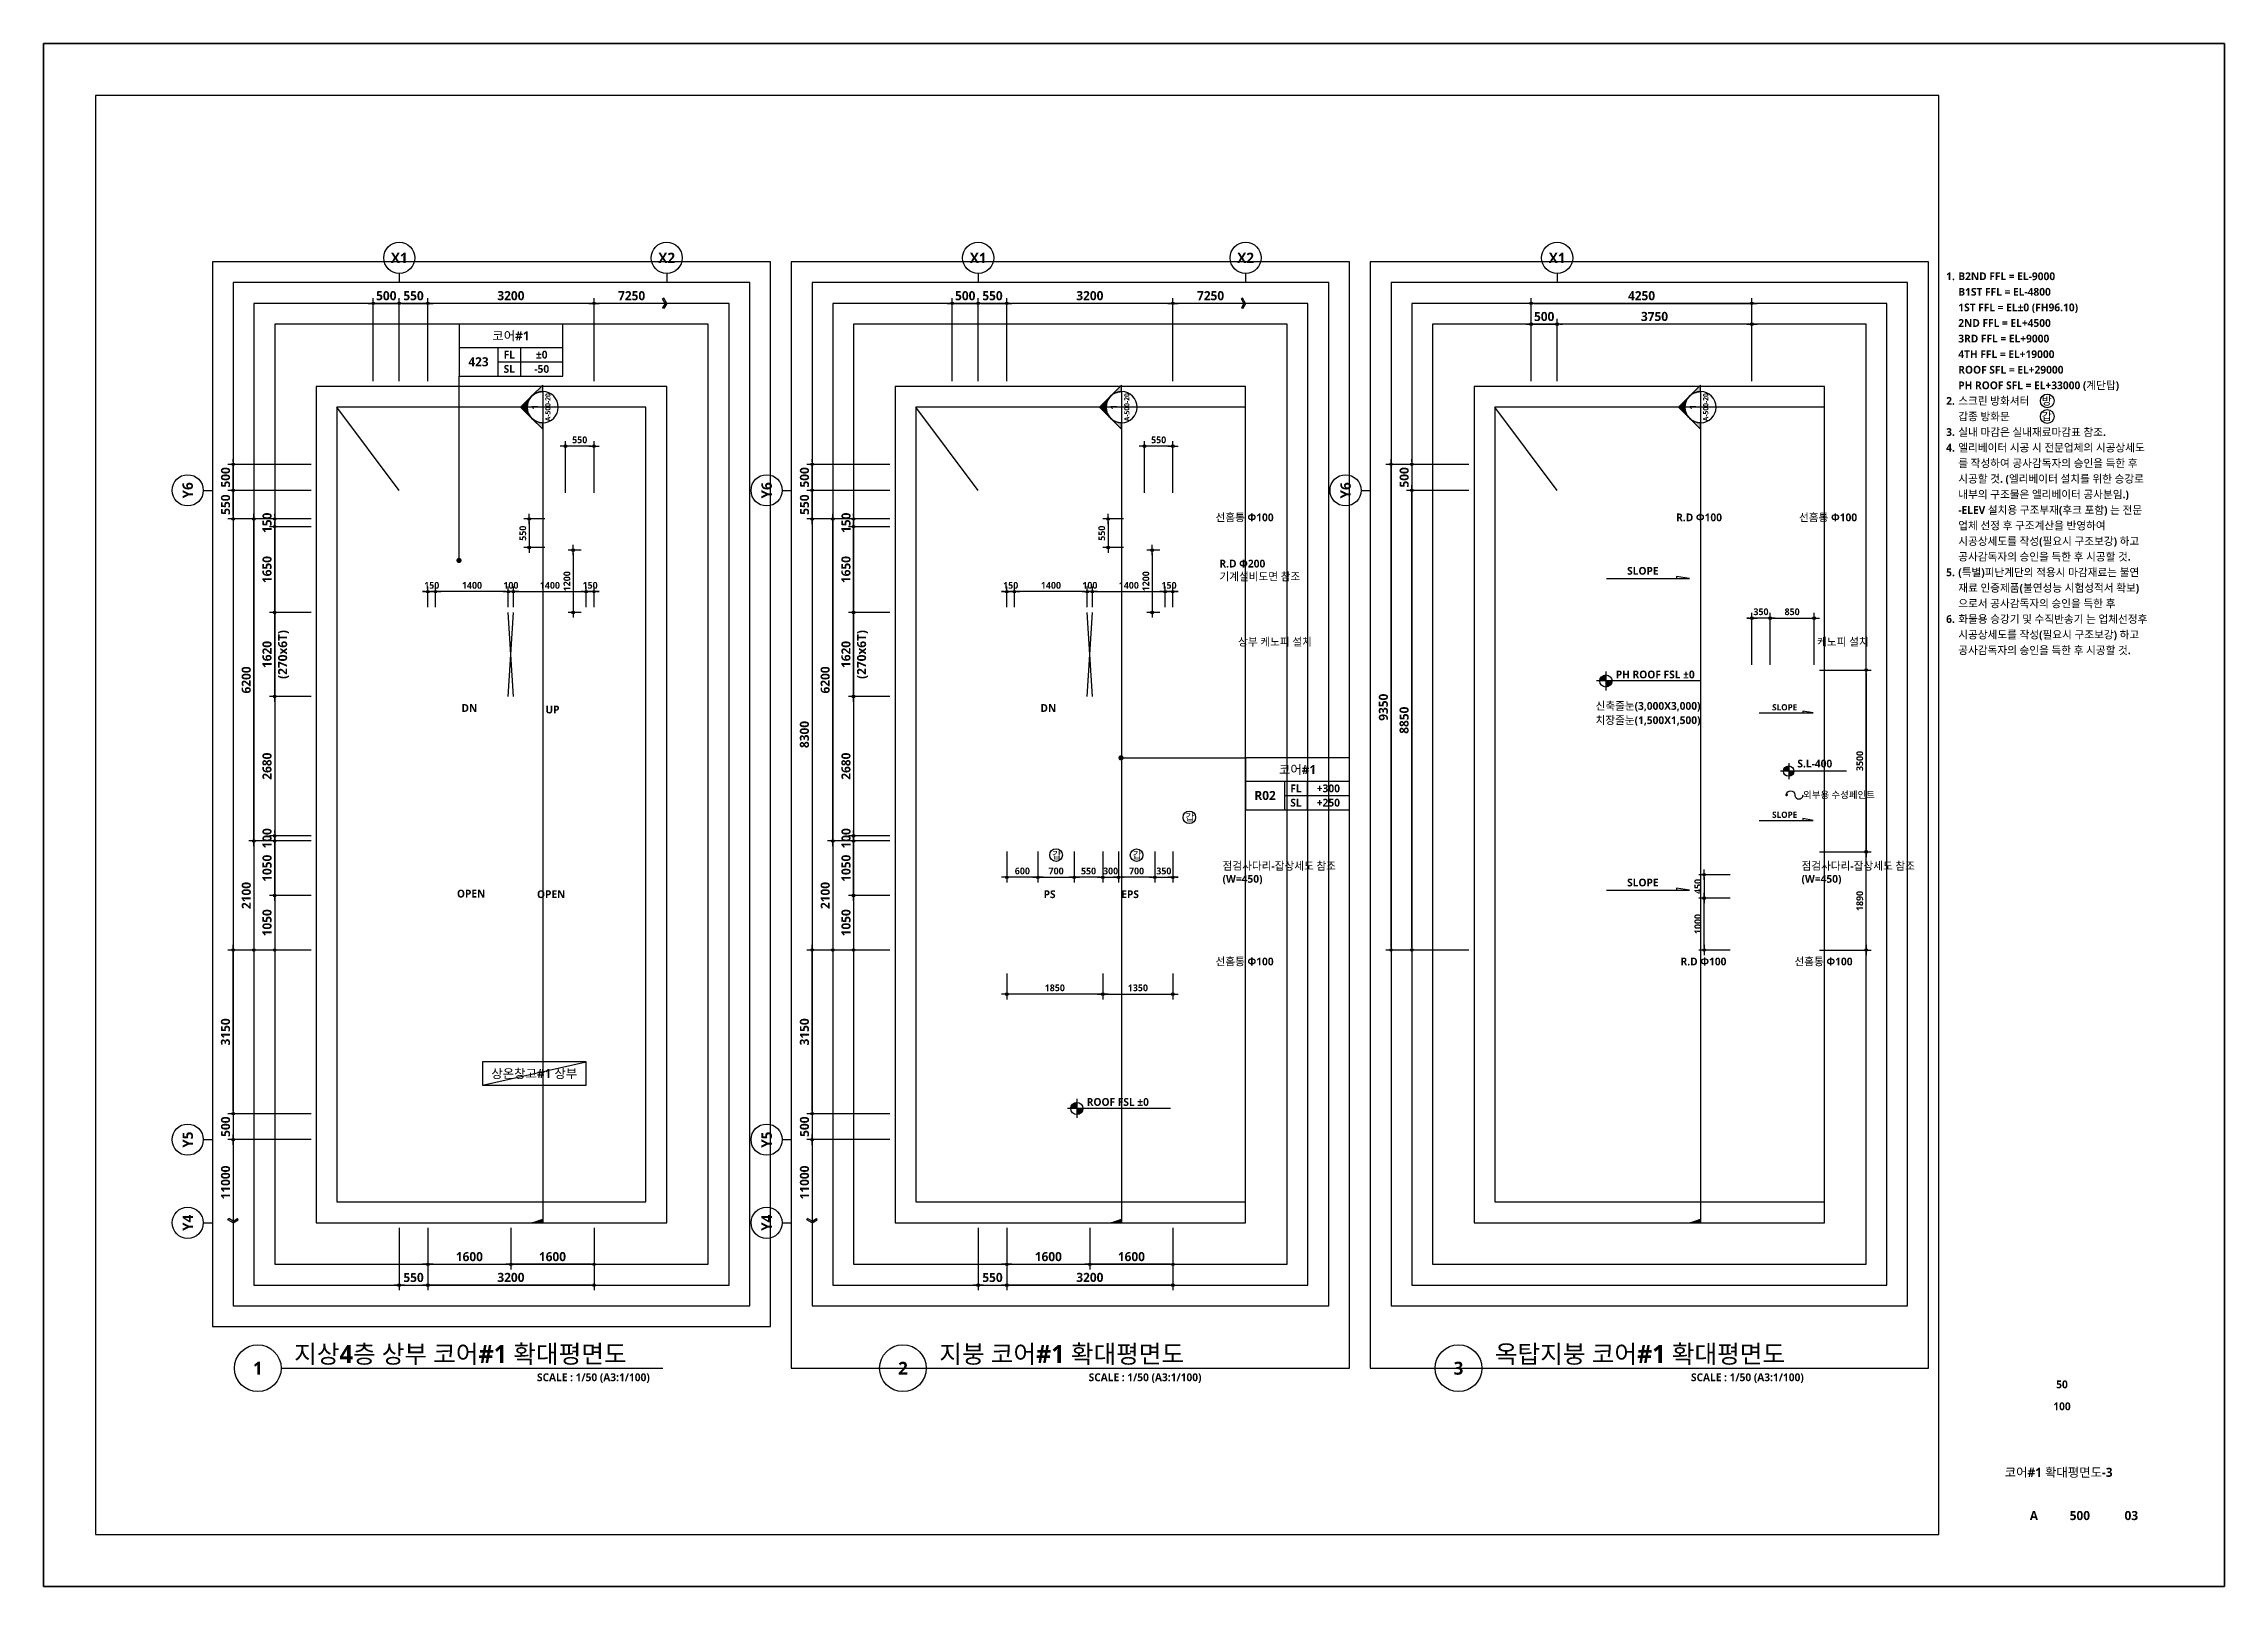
# Model space of a CAD drawing. Header units: millimetres. Extents: x -12482 to 126000, y 0 to 220200.
# Drawn here: x 84000 to 126000, y 0 to 29700 of the extents above; entities that cross this region are included whole.
import ezdxf
from ezdxf.enums import TextEntityAlignment as Align

# ---------------------------------------------------------------- set-up
doc = ezdxf.new("R2010")
doc.units = ezdxf.units.MM
doc.header["$LTSCALE"] = 60
doc.linetypes.add('CEN', pattern=[62, 60, -1, 0, -1])
doc.layers.get('Defpoints').update_dxf_attribs({"color": 153})
for name, color, linetype in [('A-ANNO-DIM', 4, 'Continuous'), ('A-ANNO-GRA1', 7, 'Continuous'), ('A-ANNO-LEAD', 4, 'Continuous'), ('A-ANNO-NOTE', 7, 'Continuous'), ('A-ANNO-PONT', 7, 'Continuous'), ('A-ANNO-SYMB', 7, 'Continuous'), ('A-ANNO-TEXT1', 7, 'Continuous'), ('A-ANNO-TEXT2', 3, 'Continuous'), ('A-ANNO-TITL', 7, 'Continuous'), ('A-FLOR-OPEN-BELO', 6, 'CEN'), ('A-ST-AXIS-BUB', 7, 'Continuous'), ('A-ST-AXIS-DIM', 7, 'Continuous'), ('AA-MKXS', 3, 'Continuous'), ('AA-MKXX', 3, 'Continuous'), ('AA-XXXX-TXT1', 2, 'Continuous')]:
    doc.layers.add(name, color=color, linetype=linetype)
for name, color, linetype, plot in [('Defpoint', 161, 'Continuous', False), ('G(그리드1)', 185, 'Continuous', False), ('G(그리드2)', 235, 'Continuous', False)]:
    doc.layers.add(name, color=color, linetype=linetype, plot=plot)
doc.styles.add('2020음성 1차', font='NanumGothicBold.ttf')
doc.styles.add('SAMOO', font='romans.shx', dxfattribs={"bigfont": 'whgtxt.shx'})
doc.styles.add('SH_나눔', font='')
doc.styles.add('SH_대대리576', font='')
doc.styles.add('SH_진천_나눔', font='')
doc.styles.get('SH_나눔').set_extended_font_data('NanumGothic', bold=True)
doc.styles.get('SH_대대리576').set_extended_font_data('NanumGothic', bold=True)
doc.styles.get('SH_진천_나눔').set_extended_font_data('NanumGothic', bold=True)
doc.dimstyles.new('SHP 50', dxfattribs={"dimscale": 50, "dimtxt": 3.5, "dimasz": 1, "dimexe": 2, "dimexo": 2, "dimgap": 1, "dimtad": 1, "dimdec": 0, "dimzin": 0, "dimdsep": 46, "dimtxsty": 'SH_진천_나눔', "dimblk": 'DIMDOT', "dimcen": 0.09, "dimclrd": 256, "dimclre": 256, "dimclrt": 3, "dimadec": 0, "dimazin": 1, "dimtfac": 1, "dimtdec": 0, "dimtix": 1, "dimtmove": 2, "dimatfit": 0, "dimldrblk": 'DIMDOT', "dimfxl": 1, "dimtolj": 1, "dimtzin": 0, "dimlwd": -1, "dimlwe": -1, "dimarcsym": 0})
doc.dimstyles.new('SHP 50내부', dxfattribs={"dimscale": 50, "dimtxt": 2.6, "dimasz": 1, "dimexe": 2, "dimexo": 2, "dimgap": 1, "dimtad": 1, "dimdec": 0, "dimzin": 0, "dimdsep": 46, "dimtxsty": '2020음성 1차', "dimblk": 'DIMDOT', "dimcen": 0.09, "dimclrd": 256, "dimclre": 256, "dimclrt": 3, "dimadec": 0, "dimazin": 1, "dimtfac": 1, "dimtdec": 0, "dimtix": 1, "dimtmove": 2, "dimatfit": 0, "dimldrblk": 'DIMDOT', "dimfxl": 1, "dimtolj": 1, "dimtzin": 0, "dimlwd": -1, "dimlwe": -1, "dimarcsym": 0})

msp = doc.modelspace()

# ---------------------------------------------------------------- texts
at = {"layer": 'A-ANNO-TEXT1'}
for s, height, style, p in [('X1', 200, 'SH_진천_나눔', (90850, 25575)), ('X2', 200, 'SH_진천_나눔', (96000, 25575)), ('X1', 200, 'SH_진천_나눔', (102000, 25575)), ('X2', 200, 'SH_진천_나눔', (107150, 25575)), ('X1', 200, 'SH_진천_나눔', (113150, 25575)), ('SLOPE', 150, 'SH_진천_나눔', (114800, 19550)), ('DN', 150, 'SH_진천_나눔', (92200, 16910)), ('UP', 150, 'SH_진천_나눔', (93800, 16880)), ('DN', 150, 'SH_진천_나눔', (103350, 16910)), ('신축줄눈(3,000X3,000)', 150, '2020음성 1차', (114900, 16950)), ('치장줄눈(1,500X1,500)', 150, '2020음성 1차', (114900, 16675.1)), ('SLOPE', 150, 'SH_진천_나눔', (114800, 13550)), ('OPEN', 150, 'SH_진천_나눔', (92233.5, 13336.6)), ('OPEN', 150, 'SH_진천_나눔', (93775, 13325)), ('PS', 150, 'SH_진천_나눔', (103375, 13325)), ('EPS', 150, 'SH_진천_나눔', (104925, 13325))]:
    msp.add_text(s, height=height, dxfattribs=dict(at, style=style)).set_placement(p, align=Align.MIDDLE_CENTER)
at = {"layer": 'A-ANNO-TEXT1', "style": 'SH_진천_나눔'}
for s, p in [('Y6', (86775, 21100)), ('Y6', (97925, 21100)), ('Y6', (109075, 21100)), ('Y5', (86775, 8600)), ('Y5', (97925, 8600)), ('Y4', (86775, 7000)), ('Y4', (97925, 7000))]:
    msp.add_text(s, height=200, rotation=90, dxfattribs=at).set_placement(p, align=Align.MIDDLE_CENTER)
at = {"layer": 'A-ANNO-TEXT1', "style": '2020음성 1차'}
for s, height, p in [('선홈통 Φ100', 150, (106570.3, 20579.7)), ('R.D Φ100', 150, (115441.3, 20579.7)), ('R.D Φ200', 150, (106645.3, 19689.7)), ('기계설비도면 참조', 150, (106645.3, 19439.7)), ('상부 케노피 설치', 150, (107006.3, 18184.3)), ('케노피 설치', 150, (118156.3, 18184.3)), ('외부용 수성페인트', 130, (117885.4, 15237.7)), ('점검사다리-잡상세도 참조', 150, (106706.3, 13870.3)), ('점검사다리-잡상세도 참조', 150, (117856.3, 13870.3)), ('(W=450)', 150, (106706.3, 13620.3)), ('(W=450)', 150, (117856.3, 13620.3)), ('선홈통 Φ100', 150, (106570.3, 12029.7)), ('선홈통 Φ100', 150, (117720.3, 12029.7))]:
    msp.add_text(s, height=height, dxfattribs=at).set_placement(p, align=Align.MIDDLE_LEFT)
for s, height, p in [('선홈통 Φ100', 150, (118927.1, 20579.7)), ('SLOPE', 120, (117774.1, 16923.5)), ('SLOPE', 120, (117774.1, 14854.8)), ('R.D Φ100', 150, (116409.7, 12029.7))]:
    msp.add_text(s, height=height, dxfattribs=at).set_placement(p, align=Align.MIDDLE_RIGHT)
msp.add_text('S.L-400', height=150, dxfattribs=at).set_placement((117775.8, 15765.1))
at = {"layer": 'A-ANNO-TEXT2', "style": 'SH_진천_나눔'}
msp.add_text('상온창고#1 상부', height=175, dxfattribs=at).set_placement((93450, 9875), align=Align.MIDDLE)
at = {"layer": 'A-ANNO-TITL', "style": 'SH_진천_나눔'}
for s, height, p in [('50', 150, (122872.6, 3888.9)), ('100', 150, (122872.6, 3466.7)), (' 코어#1 확대평면도-3', 175, (122778.4, 2198.6)), ('A', 175, (122331.3, 1363.5)), ('500', 175, (123216.8, 1363.5)), ('03', 175, (124207.9, 1363.5))]:
    msp.add_text(s, height=height, dxfattribs=at).set_placement(p, align=Align.MIDDLE)
at = {"layer": 'A-ST-AXIS-DIM', "color": 3, "char_height": 175, "attachment_point": 5, "style": 'SH_진천_나눔'}
for insert in [(95325, 24846), (106475, 24846)]:
    msp.add_mtext('\\A1;7250', dxfattribs=dict(at, insert=insert))
at = {"layer": 'A-ST-AXIS-DIM', "color": 3, "char_height": 175, "attachment_point": 5, "rotation": 90, "style": 'SH_진천_나눔'}
for insert in [(87504, 7775), (98654, 7775)]:
    msp.add_mtext('\\A1;11000', dxfattribs=dict(at, insert=insert))

# ---------------------------------------------------------------- blocks, each defined once
blk = doc.blocks.new('*U13191')
at = {"layer": 'A-ANNO-TITL'}
blk.add_line((0, 0), (7350, 0), dxfattribs=at)
blk.add_circle((-450, 0), 450, dxfattribs=at)
at = {"layer": 'AA-XXXX-TXT1', "style": 'SH_진천_나눔'}
blk.add_attdef('DWG.TITLE', (250, 100), '', height=350, dxfattribs=at)
at = {"layer": 'AA-XXXX-TXT1', "color": 7, "style": 'SH_진천_나눔'}
blk.add_attdef('NO1', text='', height=300, dxfattribs=at).set_placement((-450, 0), align=Align.MIDDLE)
at = {"layer": 'AA-XXXX-TXT1', "style": 'SH_진천_나눔'}
blk.add_attdef('SCALE', text='', height=150, dxfattribs=at).set_placement((7100, -100), align=Align.TOP_RIGHT)
blk = doc.blocks.new('*U13192')
at = {"layer": 'A-ANNO-TITL'}
blk.add_line((0, 0), (5550, 0), dxfattribs=at)
blk.add_circle((-450, 0), 450, dxfattribs=at)
at = {"layer": 'AA-XXXX-TXT1', "style": 'SH_진천_나눔'}
blk.add_attdef('DWG.TITLE', (250, 100), '', height=350, dxfattribs=at)
at = {"layer": 'AA-XXXX-TXT1', "color": 7, "style": 'SH_진천_나눔'}
blk.add_attdef('NO1', text='', height=300, dxfattribs=at).set_placement((-450, 0), align=Align.MIDDLE)
at = {"layer": 'AA-XXXX-TXT1', "style": 'SH_진천_나눔'}
blk.add_attdef('SCALE', text='', height=150, dxfattribs=at).set_placement((5300, -100), align=Align.TOP_RIGHT)
blk = doc.blocks.new('*U13166')
at = {"layer": 'A-ANNO-TITL'}
blk.add_line((0, 0), (6450, 0), dxfattribs=at)
blk.add_circle((-450, 0), 450, dxfattribs=at)
at = {"layer": 'AA-XXXX-TXT1', "style": 'SH_진천_나눔'}
blk.add_attdef('DWG.TITLE', (250, 100), '', height=350, dxfattribs=at)
at = {"layer": 'AA-XXXX-TXT1', "color": 7, "style": 'SH_진천_나눔'}
blk.add_attdef('NO1', text='', height=300, dxfattribs=at).set_placement((-450, 0), align=Align.MIDDLE)
at = {"layer": 'AA-XXXX-TXT1', "style": 'SH_진천_나눔'}
blk.add_attdef('SCALE', text='', height=150, dxfattribs=at).set_placement((6200, -100), align=Align.TOP_RIGHT)
blk = doc.blocks.new('A-ST-AXIS-BUB-1')
at = {"layer": 'A-ST-AXIS-BUB'}
blk.add_line((0, 350), (0, 0), dxfattribs=at)
blk.add_circle((0, 950), 600, dxfattribs=at)
blk = doc.blocks.new('arrow1')
at = {"color": 0}
for p, q in [((0, 0), (0.29, 0.5)), ((0, 0), (0.29, -0.5)), ((0.16, 0), (0.41, 0.43)), ((0.16, 0), (0.41, -0.43)), ((0.29, 0.5), (0.41, 0.43)), ((0.29, -0.5), (0.41, -0.43))]:
    blk.add_line(p, q, dxfattribs=at)
blk = doc.blocks.new('DIMDOT')
at = {"color": 0}
blk.add_line((-2, 0), (2, 0), dxfattribs=at)
for radius in [0.5, 0.25]:
    blk.add_circle((0, 0), radius, dxfattribs=at)
blk = doc.blocks.new('*D17094')
at = {"layer": 'A-ST-AXIS-DIM'}
for p, q in [((100300, 20550), (98700, 20550)), ((98800, 20500), (98800, 12300)), ((100300, 12250), (98700, 12250))]:
    blk.add_line(p, q, dxfattribs=at)
at = {"layer": 'Defpoints', "color": 0}
for p in [(100400, 20550), (98800, 12250), (100400, 12250)]:
    blk.add_point(p, dxfattribs=at)
at = {"layer": 'A-ST-AXIS-DIM', "linetype": 'ByBlock', "xscale": 50, "yscale": 50, "zscale": 50}
for p, rotation in [((98800, 20550), 90), ((98800, 12250), 270)]:
    blk.add_blockref('DIMDOT', p, dxfattribs=dict(at, rotation=rotation))
at = {"layer": 'A-ST-AXIS-DIM', "color": 3, "insert": (98653, 16400), "char_height": 175, "attachment_point": 5, "rotation": 90, "style": 'SH_진천_나눔'}
blk.add_mtext('\\A1;8300', dxfattribs=at)
blk = doc.blocks.new('*D17095')
at = {"layer": 'A-ST-AXIS-DIM'}
for p, q in [((100300, 21100), (98700, 21100)), ((98800, 20600), (98800, 21050)), ((100300, 20550), (98700, 20550))]:
    blk.add_line(p, q, dxfattribs=at)
at = {"layer": 'Defpoints', "color": 0}
for p in [(98800, 21100), (100400, 21100), (100400, 20550)]:
    blk.add_point(p, dxfattribs=at)
at = {"layer": 'A-ST-AXIS-DIM', "linetype": 'ByBlock', "xscale": 50, "yscale": 50, "zscale": 50}
for p, rotation in [((98800, 21100), 90), ((98800, 20550), 270)]:
    blk.add_blockref('DIMDOT', p, dxfattribs=dict(at, rotation=rotation))
at = {"layer": 'A-ST-AXIS-DIM', "color": 3, "insert": (98654, 20825), "char_height": 175, "attachment_point": 5, "rotation": 90, "style": 'SH_진천_나눔'}
blk.add_mtext('\\A1;550', dxfattribs=at)
blk = doc.blocks.new('*D17096')
at = {"layer": 'A-ST-AXIS-DIM'}
for p, q in [((100300, 12250), (98700, 12250)), ((98800, 9150), (98800, 12200)), ((100300, 9100), (98700, 9100))]:
    blk.add_line(p, q, dxfattribs=at)
at = {"layer": 'Defpoints', "color": 0}
for p in [(98800, 12250), (100400, 12250), (100400, 9100)]:
    blk.add_point(p, dxfattribs=at)
at = {"layer": 'A-ST-AXIS-DIM', "linetype": 'ByBlock', "xscale": 50, "yscale": 50, "zscale": 50}
for p, rotation in [((98800, 12250), 90), ((98800, 9100), 270)]:
    blk.add_blockref('DIMDOT', p, dxfattribs=dict(at, rotation=rotation))
at = {"layer": 'A-ST-AXIS-DIM', "color": 3, "insert": (98653, 10675), "char_height": 175, "attachment_point": 5, "rotation": 90, "style": 'SH_진천_나눔'}
blk.add_mtext('\\A1;3150', dxfattribs=at)
blk = doc.blocks.new('*D17097')
at = {"layer": 'A-ST-AXIS-DIM'}
for p, q in [((100300, 9100), (98700, 9100)), ((98800, 9150), (98800, 9200)), ((98800, 9100), (98800, 8600)), ((100300, 8600), (98700, 8600)), ((98800, 8550), (98800, 8500))]:
    blk.add_line(p, q, dxfattribs=at)
at = {"layer": 'Defpoints', "color": 0}
for p in [(100400, 9100), (98800, 8600), (100400, 8600)]:
    blk.add_point(p, dxfattribs=at)
at = {"layer": 'A-ST-AXIS-DIM', "linetype": 'ByBlock', "xscale": 50, "yscale": 50, "zscale": 50}
for p, rotation in [((98800, 9100), 270), ((98800, 8600), 90)]:
    blk.add_blockref('DIMDOT', p, dxfattribs=dict(at, rotation=rotation))
at = {"layer": 'A-ST-AXIS-DIM', "color": 3, "insert": (98654, 8850), "char_height": 175, "attachment_point": 5, "rotation": 90, "style": 'SH_진천_나눔'}
blk.add_mtext('\\A1;500', dxfattribs=at)
blk = doc.blocks.new('*D17098')
at = {"layer": 'A-ST-AXIS-DIM'}
for p, q in [((100300, 14350), (99100, 14350)), ((99200, 14300), (99200, 12300)), ((100300, 12250), (99100, 12250))]:
    blk.add_line(p, q, dxfattribs=at)
at = {"layer": 'Defpoints', "color": 0}
for p in [(100400, 14350), (99200, 12250), (100400, 12250)]:
    blk.add_point(p, dxfattribs=at)
at = {"layer": 'A-ST-AXIS-DIM', "linetype": 'ByBlock', "xscale": 50, "yscale": 50, "zscale": 50}
for p, rotation in [((99200, 14350), 90), ((99200, 12250), 270)]:
    blk.add_blockref('DIMDOT', p, dxfattribs=dict(at, rotation=rotation))
at = {"layer": 'A-ST-AXIS-DIM', "color": 3, "insert": (99054, 13300), "char_height": 175, "attachment_point": 5, "rotation": 90, "style": 'SH_진천_나눔'}
blk.add_mtext('\\A1;2100', dxfattribs=at)
blk = doc.blocks.new('*D17099')
at = {"layer": 'A-ST-AXIS-DIM'}
for p, q in [((100300, 20550), (99100, 20550)), ((99200, 14400), (99200, 20500)), ((100300, 14350), (99100, 14350))]:
    blk.add_line(p, q, dxfattribs=at)
at = {"layer": 'Defpoints', "color": 0}
for p in [(99200, 20550), (100400, 20550), (100400, 14350)]:
    blk.add_point(p, dxfattribs=at)
at = {"layer": 'A-ST-AXIS-DIM', "linetype": 'ByBlock', "xscale": 50, "yscale": 50, "zscale": 50}
for p, rotation in [((99200, 20550), 90), ((99200, 14350), 270)]:
    blk.add_blockref('DIMDOT', p, dxfattribs=dict(at, rotation=rotation))
at = {"layer": 'A-ST-AXIS-DIM', "color": 3, "insert": (99053, 17450), "char_height": 175, "attachment_point": 5, "rotation": 90, "style": 'SH_진천_나눔'}
blk.add_mtext('\\A1;6200', dxfattribs=at)
blk = doc.blocks.new('*D17100')
at = {"layer": 'A-ST-AXIS-DIM'}
for p, q in [((102000, 23200), (102000, 24800)), ((102550, 23200), (102550, 24800)), ((102050, 24700), (102500, 24700))]:
    blk.add_line(p, q, dxfattribs=at)
at = {"layer": 'Defpoints', "color": 0}
for p in [(102550, 24700), (102000, 23100), (102550, 23100)]:
    blk.add_point(p, dxfattribs=at)
at = {"layer": 'A-ST-AXIS-DIM', "linetype": 'ByBlock', "xscale": 50, "yscale": 50, "zscale": 50, "rotation": 180}
blk.add_blockref('DIMDOT', (102000, 24700), dxfattribs=at)
at = {"layer": 'A-ST-AXIS-DIM', "linetype": 'ByBlock', "xscale": 50, "yscale": 50, "zscale": 50}
blk.add_blockref('DIMDOT', (102550, 24700), dxfattribs=at)
at = {"layer": 'A-ST-AXIS-DIM', "color": 3, "insert": (102275, 24846), "char_height": 175, "attachment_point": 5, "style": 'SH_진천_나눔'}
blk.add_mtext('\\A1;550', dxfattribs=at)
blk = doc.blocks.new('*D17101')
at = {"layer": 'A-ST-AXIS-DIM'}
for p, q in [((102550, 23200), (102550, 24800)), ((105750, 23200), (105750, 24800)), ((105700, 24700), (102600, 24700))]:
    blk.add_line(p, q, dxfattribs=at)
at = {"layer": 'Defpoints', "color": 0}
for p in [(102550, 24700), (102550, 23100), (105750, 23100)]:
    blk.add_point(p, dxfattribs=at)
at = {"layer": 'A-ST-AXIS-DIM', "linetype": 'ByBlock', "xscale": 50, "yscale": 50, "zscale": 50, "rotation": 180}
blk.add_blockref('DIMDOT', (102550, 24700), dxfattribs=at)
at = {"layer": 'A-ST-AXIS-DIM', "linetype": 'ByBlock', "xscale": 50, "yscale": 50, "zscale": 50}
blk.add_blockref('DIMDOT', (105750, 24700), dxfattribs=at)
at = {"layer": 'A-ST-AXIS-DIM', "color": 3, "insert": (104150, 24847), "char_height": 175, "attachment_point": 5, "style": 'SH_진천_나눔'}
blk.add_mtext('\\A1;3200', dxfattribs=at)
blk = doc.blocks.new('*D17158')
at = {"layer": 'A-ST-AXIS-DIM'}
for p, q in [((113150, 23200), (113150, 24400)), ((116900, 23200), (116900, 24400)), ((116850, 24300), (113200, 24300))]:
    blk.add_line(p, q, dxfattribs=at)
at = {"layer": 'Defpoints', "color": 0}
for p in [(113150, 24300), (113150, 23100), (116900, 23100)]:
    blk.add_point(p, dxfattribs=at)
at = {"layer": 'A-ST-AXIS-DIM', "linetype": 'ByBlock', "xscale": 50, "yscale": 50, "zscale": 50, "rotation": 180}
blk.add_blockref('DIMDOT', (113150, 24300), dxfattribs=at)
at = {"layer": 'A-ST-AXIS-DIM', "linetype": 'ByBlock', "xscale": 50, "yscale": 50, "zscale": 50}
blk.add_blockref('DIMDOT', (116900, 24300), dxfattribs=at)
at = {"layer": 'A-ST-AXIS-DIM', "color": 3, "insert": (115025, 24447), "char_height": 175, "attachment_point": 5, "style": 'SH_진천_나눔'}
blk.add_mtext('\\A1;3750', dxfattribs=at)
blk = doc.blocks.new('*D17159')
at = {"layer": 'A-ST-AXIS-DIM'}
for p, q in [((112650, 23200), (112650, 24400)), ((113150, 23200), (113150, 24400)), ((112600, 24300), (112550, 24300)), ((112650, 24300), (113150, 24300)), ((113200, 24300), (113250, 24300))]:
    blk.add_line(p, q, dxfattribs=at)
at = {"layer": 'Defpoints', "color": 0}
for p in [(113150, 24300), (112650, 23100), (113150, 23100)]:
    blk.add_point(p, dxfattribs=at)
at = {"layer": 'A-ST-AXIS-DIM', "linetype": 'ByBlock', "xscale": 50, "yscale": 50, "zscale": 50}
blk.add_blockref('DIMDOT', (112650, 24300), dxfattribs=at)
at = {"layer": 'A-ST-AXIS-DIM', "linetype": 'ByBlock', "xscale": 50, "yscale": 50, "zscale": 50, "rotation": 180}
blk.add_blockref('DIMDOT', (113150, 24300), dxfattribs=at)
at = {"layer": 'A-ST-AXIS-DIM', "color": 3, "insert": (112900, 24446), "char_height": 175, "attachment_point": 5, "style": 'SH_진천_나눔'}
blk.add_mtext('\\A1;500', dxfattribs=at)
blk = doc.blocks.new('*D17160')
at = {"layer": 'A-ST-AXIS-DIM'}
for p, q in [((112650, 23200), (112650, 24800)), ((116900, 23200), (116900, 24800)), ((112700, 24700), (116850, 24700))]:
    blk.add_line(p, q, dxfattribs=at)
at = {"layer": 'Defpoints', "color": 0}
for p in [(116900, 24700), (112650, 23100), (116900, 23100)]:
    blk.add_point(p, dxfattribs=at)
at = {"layer": 'A-ST-AXIS-DIM', "linetype": 'ByBlock', "xscale": 50, "yscale": 50, "zscale": 50, "rotation": 180}
blk.add_blockref('DIMDOT', (112650, 24700), dxfattribs=at)
at = {"layer": 'A-ST-AXIS-DIM', "linetype": 'ByBlock', "xscale": 50, "yscale": 50, "zscale": 50}
blk.add_blockref('DIMDOT', (116900, 24700), dxfattribs=at)
at = {"layer": 'A-ST-AXIS-DIM', "color": 3, "insert": (114775, 24846), "char_height": 175, "attachment_point": 5, "style": 'SH_진천_나눔'}
blk.add_mtext('\\A1;4250', dxfattribs=at)
blk = doc.blocks.new('*D17161')
at = {"layer": 'A-ST-AXIS-DIM'}
for p, q in [((111450, 21100), (110250, 21100)), ((110350, 12300), (110350, 21050)), ((111450, 12250), (110250, 12250))]:
    blk.add_line(p, q, dxfattribs=at)
at = {"layer": 'Defpoints', "color": 0}
for p in [(110350, 21100), (111550, 21100), (111550, 12250)]:
    blk.add_point(p, dxfattribs=at)
at = {"layer": 'A-ST-AXIS-DIM', "linetype": 'ByBlock', "xscale": 50, "yscale": 50, "zscale": 50}
for p, rotation in [((110350, 21100), 90), ((110350, 12250), 270)]:
    blk.add_blockref('DIMDOT', p, dxfattribs=dict(at, rotation=rotation))
at = {"layer": 'A-ST-AXIS-DIM', "color": 3, "insert": (110203, 16675), "char_height": 175, "attachment_point": 5, "rotation": 90, "style": 'SH_진천_나눔'}
blk.add_mtext('\\A1;8850', dxfattribs=at)
blk = doc.blocks.new('*D17162')
at = {"layer": 'A-ST-AXIS-DIM'}
for p, q in [((111450, 21600), (110250, 21600)), ((110350, 21650), (110350, 21700)), ((110350, 21600), (110350, 21100)), ((111450, 21100), (110250, 21100)), ((110350, 21050), (110350, 21000))]:
    blk.add_line(p, q, dxfattribs=at)
at = {"layer": 'Defpoints', "color": 0}
for p in [(111550, 21600), (110350, 21100), (111550, 21100)]:
    blk.add_point(p, dxfattribs=at)
at = {"layer": 'A-ST-AXIS-DIM', "linetype": 'ByBlock', "xscale": 50, "yscale": 50, "zscale": 50}
for p, rotation in [((110350, 21600), 270), ((110350, 21100), 90)]:
    blk.add_blockref('DIMDOT', p, dxfattribs=dict(at, rotation=rotation))
at = {"layer": 'A-ST-AXIS-DIM', "color": 3, "insert": (110204, 21350), "char_height": 175, "attachment_point": 5, "rotation": 90, "style": 'SH_진천_나눔'}
blk.add_mtext('\\A1;500', dxfattribs=at)
blk = doc.blocks.new('*D17163')
at = {"layer": 'A-ST-AXIS-DIM'}
for p, q in [((111450, 21600), (109850, 21600)), ((109950, 12300), (109950, 21550)), ((111450, 12250), (109850, 12250))]:
    blk.add_line(p, q, dxfattribs=at)
at = {"layer": 'Defpoints', "color": 0}
for p in [(109950, 21600), (111550, 21600), (111550, 12250)]:
    blk.add_point(p, dxfattribs=at)
at = {"layer": 'A-ST-AXIS-DIM', "linetype": 'ByBlock', "xscale": 50, "yscale": 50, "zscale": 50}
for p, rotation in [((109950, 21600), 90), ((109950, 12250), 270)]:
    blk.add_blockref('DIMDOT', p, dxfattribs=dict(at, rotation=rotation))
at = {"layer": 'A-ST-AXIS-DIM', "color": 3, "insert": (109803, 16925), "char_height": 175, "attachment_point": 5, "rotation": 90, "style": 'SH_진천_나눔'}
blk.add_mtext('\\A1;9350', dxfattribs=at)
blk = doc.blocks.new('*D17164')
at = {"layer": 'A-ST-AXIS-DIM'}
for p, q in [((89150, 21100), (87550, 21100)), ((87650, 20600), (87650, 21050)), ((89150, 20550), (87550, 20550))]:
    blk.add_line(p, q, dxfattribs=at)
at = {"layer": 'Defpoints', "color": 0}
for p in [(87650, 21100), (89250, 21100), (89250, 20550)]:
    blk.add_point(p, dxfattribs=at)
at = {"layer": 'A-ST-AXIS-DIM', "linetype": 'ByBlock', "xscale": 50, "yscale": 50, "zscale": 50}
for p, rotation in [((87650, 21100), 90), ((87650, 20550), 270)]:
    blk.add_blockref('DIMDOT', p, dxfattribs=dict(at, rotation=rotation))
at = {"layer": 'A-ST-AXIS-DIM', "color": 3, "insert": (87504, 20825), "char_height": 175, "attachment_point": 5, "rotation": 90, "style": 'SH_진천_나눔'}
blk.add_mtext('\\A1;550', dxfattribs=at)
blk = doc.blocks.new('*D17165')
at = {"layer": 'A-ST-AXIS-DIM'}
for p, q in [((89150, 12250), (87550, 12250)), ((87650, 9150), (87650, 12200)), ((89150, 9100), (87550, 9100))]:
    blk.add_line(p, q, dxfattribs=at)
at = {"layer": 'Defpoints', "color": 0}
for p in [(87650, 12250), (89250, 12250), (89250, 9100)]:
    blk.add_point(p, dxfattribs=at)
at = {"layer": 'A-ST-AXIS-DIM', "linetype": 'ByBlock', "xscale": 50, "yscale": 50, "zscale": 50}
for p, rotation in [((87650, 12250), 90), ((87650, 9100), 270)]:
    blk.add_blockref('DIMDOT', p, dxfattribs=dict(at, rotation=rotation))
at = {"layer": 'A-ST-AXIS-DIM', "color": 3, "insert": (87503, 10675), "char_height": 175, "attachment_point": 5, "rotation": 90, "style": 'SH_진천_나눔'}
blk.add_mtext('\\A1;3150', dxfattribs=at)
blk = doc.blocks.new('*D17166')
at = {"layer": 'A-ST-AXIS-DIM'}
for p, q in [((89150, 9100), (87550, 9100)), ((87650, 9150), (87650, 9200)), ((87650, 9100), (87650, 8600)), ((89150, 8600), (87550, 8600)), ((87650, 8550), (87650, 8500))]:
    blk.add_line(p, q, dxfattribs=at)
at = {"layer": 'Defpoints', "color": 0}
for p in [(89250, 9100), (87650, 8600), (89250, 8600)]:
    blk.add_point(p, dxfattribs=at)
at = {"layer": 'A-ST-AXIS-DIM', "linetype": 'ByBlock', "xscale": 50, "yscale": 50, "zscale": 50}
for p, rotation in [((87650, 9100), 270), ((87650, 8600), 90)]:
    blk.add_blockref('DIMDOT', p, dxfattribs=dict(at, rotation=rotation))
at = {"layer": 'A-ST-AXIS-DIM', "color": 3, "insert": (87504, 8850), "char_height": 175, "attachment_point": 5, "rotation": 90, "style": 'SH_진천_나눔'}
blk.add_mtext('\\A1;500', dxfattribs=at)
blk = doc.blocks.new('*D17167')
at = {"layer": 'A-ST-AXIS-DIM'}
for p, q in [((89150, 14350), (87950, 14350)), ((88050, 14300), (88050, 12300)), ((89150, 12250), (87950, 12250))]:
    blk.add_line(p, q, dxfattribs=at)
at = {"layer": 'Defpoints', "color": 0}
for p in [(89250, 14350), (88050, 12250), (89250, 12250)]:
    blk.add_point(p, dxfattribs=at)
at = {"layer": 'A-ST-AXIS-DIM', "linetype": 'ByBlock', "xscale": 50, "yscale": 50, "zscale": 50}
for p, rotation in [((88050, 14350), 90), ((88050, 12250), 270)]:
    blk.add_blockref('DIMDOT', p, dxfattribs=dict(at, rotation=rotation))
at = {"layer": 'A-ST-AXIS-DIM', "color": 3, "insert": (87904, 13300), "char_height": 175, "attachment_point": 5, "rotation": 90, "style": 'SH_진천_나눔'}
blk.add_mtext('\\A1;2100', dxfattribs=at)
blk = doc.blocks.new('*D17168')
at = {"layer": 'A-ST-AXIS-DIM'}
for p, q in [((89150, 20550), (87950, 20550)), ((88050, 14400), (88050, 20500)), ((89150, 14350), (87950, 14350))]:
    blk.add_line(p, q, dxfattribs=at)
at = {"layer": 'Defpoints', "color": 0}
for p in [(88050, 20550), (89250, 20550), (89250, 14350)]:
    blk.add_point(p, dxfattribs=at)
at = {"layer": 'A-ST-AXIS-DIM', "linetype": 'ByBlock', "xscale": 50, "yscale": 50, "zscale": 50}
for p, rotation in [((88050, 20550), 90), ((88050, 14350), 270)]:
    blk.add_blockref('DIMDOT', p, dxfattribs=dict(at, rotation=rotation))
at = {"layer": 'A-ST-AXIS-DIM', "color": 3, "insert": (87903, 17450), "char_height": 175, "attachment_point": 5, "rotation": 90, "style": 'SH_진천_나눔'}
blk.add_mtext('\\A1;6200', dxfattribs=at)
blk = doc.blocks.new('*D17169')
at = {"layer": 'A-ST-AXIS-DIM'}
for p, q in [((90850, 23200), (90850, 24800)), ((91400, 23200), (91400, 24800)), ((90900, 24700), (91350, 24700))]:
    blk.add_line(p, q, dxfattribs=at)
at = {"layer": 'Defpoints', "color": 0}
for p in [(91400, 24700), (90850, 23100), (91400, 23100)]:
    blk.add_point(p, dxfattribs=at)
at = {"layer": 'A-ST-AXIS-DIM', "linetype": 'ByBlock', "xscale": 50, "yscale": 50, "zscale": 50, "rotation": 180}
blk.add_blockref('DIMDOT', (90850, 24700), dxfattribs=at)
at = {"layer": 'A-ST-AXIS-DIM', "linetype": 'ByBlock', "xscale": 50, "yscale": 50, "zscale": 50}
blk.add_blockref('DIMDOT', (91400, 24700), dxfattribs=at)
at = {"layer": 'A-ST-AXIS-DIM', "color": 3, "insert": (91125, 24846), "char_height": 175, "attachment_point": 5, "style": 'SH_진천_나눔'}
blk.add_mtext('\\A1;550', dxfattribs=at)
blk = doc.blocks.new('*D17170')
at = {"layer": 'A-ST-AXIS-DIM'}
for p, q in [((91400, 23200), (91400, 24800)), ((94600, 23200), (94600, 24800)), ((94550, 24700), (91450, 24700))]:
    blk.add_line(p, q, dxfattribs=at)
at = {"layer": 'Defpoints', "color": 0}
for p in [(91400, 24700), (91400, 23100), (94600, 23100)]:
    blk.add_point(p, dxfattribs=at)
at = {"layer": 'A-ST-AXIS-DIM', "linetype": 'ByBlock', "xscale": 50, "yscale": 50, "zscale": 50, "rotation": 180}
blk.add_blockref('DIMDOT', (91400, 24700), dxfattribs=at)
at = {"layer": 'A-ST-AXIS-DIM', "linetype": 'ByBlock', "xscale": 50, "yscale": 50, "zscale": 50}
blk.add_blockref('DIMDOT', (94600, 24700), dxfattribs=at)
at = {"layer": 'A-ST-AXIS-DIM', "color": 3, "insert": (93000, 24847), "char_height": 175, "attachment_point": 5, "style": 'SH_진천_나눔'}
blk.add_mtext('\\A1;3200', dxfattribs=at)
blk = doc.blocks.new('*D17377')
at = {"layer": 'A-ANNO-DIM'}
for p, q in [((116480, 13700), (115880, 13700)), ((115980, 13650), (115980, 13300)), ((116480, 13250), (115880, 13250))]:
    blk.add_line(p, q, dxfattribs=at)
at = {"layer": 'Defpoints', "color": 0}
for p in [(116580, 13700), (115980, 13250), (116580, 13250)]:
    blk.add_point(p, dxfattribs=at)
at = {"layer": 'A-ANNO-DIM', "linetype": 'ByBlock', "xscale": 50, "yscale": 50, "zscale": 50}
for p, rotation in [((115980, 13700), 90), ((115980, 13250), 270)]:
    blk.add_blockref('DIMDOT', p, dxfattribs=dict(at, rotation=rotation))
at = {"layer": 'A-ANNO-DIM', "color": 3, "insert": (115859, 13475), "char_height": 130, "attachment_point": 5, "rotation": 90, "style": '2020음성 1차'}
blk.add_mtext('\\A1;450', dxfattribs=at)
blk = doc.blocks.new('*D17378')
at = {"layer": 'A-ANNO-DIM'}
for p, q in [((116480, 13250), (115880, 13250)), ((115980, 12300), (115980, 13200)), ((116480, 12250), (115880, 12250))]:
    blk.add_line(p, q, dxfattribs=at)
at = {"layer": 'Defpoints', "color": 0}
for p in [(115980, 13250), (116580, 13250), (116580, 12250)]:
    blk.add_point(p, dxfattribs=at)
at = {"layer": 'A-ANNO-DIM', "linetype": 'ByBlock', "xscale": 50, "yscale": 50, "zscale": 50}
for p, rotation in [((115980, 13250), 90), ((115980, 12250), 270)]:
    blk.add_blockref('DIMDOT', p, dxfattribs=dict(at, rotation=rotation))
at = {"layer": 'A-ANNO-DIM', "color": 3, "insert": (115859, 12750), "char_height": 130, "attachment_point": 5, "rotation": 90, "style": '2020음성 1차'}
blk.add_mtext('\\A1;1000', dxfattribs=at)
blk = doc.blocks.new('*D17399')
at = {"layer": 'A-ANNO-DIM'}
for p, q in [((118200, 17640), (119200, 17640)), ((119100, 17590), (119100, 14190)), ((118200, 14140), (119200, 14140))]:
    blk.add_line(p, q, dxfattribs=at)
at = {"layer": 'Defpoints', "color": 0}
for p in [(118100, 17640), (118100, 14140), (119100, 14140)]:
    blk.add_point(p, dxfattribs=at)
at = {"layer": 'A-ANNO-DIM', "linetype": 'ByBlock', "xscale": 50, "yscale": 50, "zscale": 50}
for p, rotation in [((119100, 17640), 90), ((119100, 14140), 270)]:
    blk.add_blockref('DIMDOT', p, dxfattribs=dict(at, rotation=rotation))
at = {"layer": 'A-ANNO-DIM', "color": 3, "insert": (118978, 15890), "char_height": 130, "attachment_point": 5, "rotation": 90, "style": '2020음성 1차'}
blk.add_mtext('\\A1;3500', dxfattribs=at)
blk = doc.blocks.new('*D17456')
at = {"layer": 'A-ANNO-DIM'}
for p, q in [((92900, 19150), (92850, 19150)), ((92950, 18850), (92950, 19250)), ((92950, 19150), (93050, 19150)), ((93050, 18850), (93050, 19250)), ((93100, 19150), (93150, 19150))]:
    blk.add_line(p, q, dxfattribs=at)
at = {"layer": 'Defpoints', "color": 0}
for p in [(93050, 19150), (92950, 18750), (93050, 18750)]:
    blk.add_point(p, dxfattribs=at)
at = {"layer": 'A-ANNO-DIM', "linetype": 'ByBlock', "xscale": 50, "yscale": 50, "zscale": 50}
blk.add_blockref('DIMDOT', (92950, 19150), dxfattribs=at)
at = {"layer": 'A-ANNO-DIM', "linetype": 'ByBlock', "xscale": 50, "yscale": 50, "zscale": 50, "rotation": 180}
blk.add_blockref('DIMDOT', (93050, 19150), dxfattribs=at)
at = {"layer": 'A-ANNO-DIM', "color": 3, "insert": (93000, 19271), "char_height": 130, "attachment_point": 5, "style": '2020음성 1차'}
blk.add_mtext('\\A1;100', dxfattribs=at)
blk = doc.blocks.new('*D17457')
at = {"layer": 'A-ANNO-DIM'}
for p, q in [((91550, 18850), (91550, 19250)), ((92900, 19150), (91600, 19150)), ((92950, 18850), (92950, 19250))]:
    blk.add_line(p, q, dxfattribs=at)
at = {"layer": 'Defpoints', "color": 0}
for p in [(91550, 19150), (91550, 18750), (92950, 18750)]:
    blk.add_point(p, dxfattribs=at)
at = {"layer": 'A-ANNO-DIM', "linetype": 'ByBlock', "xscale": 50, "yscale": 50, "zscale": 50, "rotation": 180}
blk.add_blockref('DIMDOT', (91550, 19150), dxfattribs=at)
at = {"layer": 'A-ANNO-DIM', "linetype": 'ByBlock', "xscale": 50, "yscale": 50, "zscale": 50}
blk.add_blockref('DIMDOT', (92950, 19150), dxfattribs=at)
at = {"layer": 'A-ANNO-DIM', "color": 3, "insert": (92250, 19271), "char_height": 130, "attachment_point": 5, "style": '2020음성 1차'}
blk.add_mtext('\\A1;1400', dxfattribs=at)
blk = doc.blocks.new('*D17458')
at = {"layer": 'A-ANNO-DIM'}
for p, q in [((91350, 19150), (91300, 19150)), ((91400, 18850), (91400, 19250)), ((91400, 19150), (91550, 19150)), ((91550, 18850), (91550, 19250)), ((91600, 19150), (91650, 19150))]:
    blk.add_line(p, q, dxfattribs=at)
at = {"layer": 'Defpoints', "color": 0}
for p in [(91550, 19150), (91400, 18750), (91550, 18750)]:
    blk.add_point(p, dxfattribs=at)
at = {"layer": 'A-ANNO-DIM', "linetype": 'ByBlock', "xscale": 50, "yscale": 50, "zscale": 50}
blk.add_blockref('DIMDOT', (91400, 19150), dxfattribs=at)
at = {"layer": 'A-ANNO-DIM', "linetype": 'ByBlock', "xscale": 50, "yscale": 50, "zscale": 50, "rotation": 180}
blk.add_blockref('DIMDOT', (91550, 19150), dxfattribs=at)
at = {"layer": 'A-ANNO-DIM', "color": 3, "insert": (91475, 19271), "char_height": 130, "attachment_point": 5, "style": '2020음성 1차'}
blk.add_mtext('\\A1;150', dxfattribs=at)
blk = doc.blocks.new('*D17459')
at = {"layer": 'A-ANNO-DIM'}
for p, q in [((93050, 18850), (93050, 19250)), ((93100, 19150), (94400, 19150)), ((94450, 18850), (94450, 19250))]:
    blk.add_line(p, q, dxfattribs=at)
at = {"layer": 'Defpoints', "color": 0}
for p in [(94450, 19150), (93050, 18750), (94450, 18750)]:
    blk.add_point(p, dxfattribs=at)
at = {"layer": 'A-ANNO-DIM', "linetype": 'ByBlock', "xscale": 50, "yscale": 50, "zscale": 50, "rotation": 180}
blk.add_blockref('DIMDOT', (93050, 19150), dxfattribs=at)
at = {"layer": 'A-ANNO-DIM', "linetype": 'ByBlock', "xscale": 50, "yscale": 50, "zscale": 50}
blk.add_blockref('DIMDOT', (94450, 19150), dxfattribs=at)
at = {"layer": 'A-ANNO-DIM', "color": 3, "insert": (93750, 19271), "char_height": 130, "attachment_point": 5, "style": '2020음성 1차'}
blk.add_mtext('\\A1;1400', dxfattribs=at)
blk = doc.blocks.new('*D17460')
at = {"layer": 'A-ANNO-DIM'}
for p, q in [((94400, 19150), (94350, 19150)), ((94450, 18850), (94450, 19250)), ((94600, 19150), (94450, 19150)), ((94600, 18850), (94600, 19250)), ((94650, 19150), (94700, 19150))]:
    blk.add_line(p, q, dxfattribs=at)
at = {"layer": 'Defpoints', "color": 0}
for p in [(94450, 19150), (94450, 18750), (94600, 18750)]:
    blk.add_point(p, dxfattribs=at)
at = {"layer": 'A-ANNO-DIM', "linetype": 'ByBlock', "xscale": 50, "yscale": 50, "zscale": 50}
blk.add_blockref('DIMDOT', (94450, 19150), dxfattribs=at)
at = {"layer": 'A-ANNO-DIM', "linetype": 'ByBlock', "xscale": 50, "yscale": 50, "zscale": 50, "rotation": 180}
blk.add_blockref('DIMDOT', (94600, 19150), dxfattribs=at)
at = {"layer": 'A-ANNO-DIM', "color": 3, "insert": (94525, 19271), "char_height": 130, "attachment_point": 5, "style": '2020음성 1차'}
blk.add_mtext('\\A1;150', dxfattribs=at)
blk = doc.blocks.new('*D17461')
at = {"layer": 'A-ANNO-DIM'}
for p, q in [((104050, 19150), (104000, 19150)), ((104100, 18850), (104100, 19250)), ((104100, 19150), (104200, 19150)), ((104200, 18850), (104200, 19250)), ((104250, 19150), (104300, 19150))]:
    blk.add_line(p, q, dxfattribs=at)
at = {"layer": 'Defpoints', "color": 0}
for p in [(104200, 19150), (104100, 18750), (104200, 18750)]:
    blk.add_point(p, dxfattribs=at)
at = {"layer": 'A-ANNO-DIM', "linetype": 'ByBlock', "xscale": 50, "yscale": 50, "zscale": 50}
blk.add_blockref('DIMDOT', (104100, 19150), dxfattribs=at)
at = {"layer": 'A-ANNO-DIM', "linetype": 'ByBlock', "xscale": 50, "yscale": 50, "zscale": 50, "rotation": 180}
blk.add_blockref('DIMDOT', (104200, 19150), dxfattribs=at)
at = {"layer": 'A-ANNO-DIM', "color": 3, "insert": (104150, 19271), "char_height": 130, "attachment_point": 5, "style": '2020음성 1차'}
blk.add_mtext('\\A1;100', dxfattribs=at)
blk = doc.blocks.new('*D17462')
at = {"layer": 'A-ANNO-DIM'}
for p, q in [((102700, 18850), (102700, 19250)), ((104050, 19150), (102750, 19150)), ((104100, 18850), (104100, 19250))]:
    blk.add_line(p, q, dxfattribs=at)
at = {"layer": 'Defpoints', "color": 0}
for p in [(102700, 19150), (102700, 18750), (104100, 18750)]:
    blk.add_point(p, dxfattribs=at)
at = {"layer": 'A-ANNO-DIM', "linetype": 'ByBlock', "xscale": 50, "yscale": 50, "zscale": 50, "rotation": 180}
blk.add_blockref('DIMDOT', (102700, 19150), dxfattribs=at)
at = {"layer": 'A-ANNO-DIM', "linetype": 'ByBlock', "xscale": 50, "yscale": 50, "zscale": 50}
blk.add_blockref('DIMDOT', (104100, 19150), dxfattribs=at)
at = {"layer": 'A-ANNO-DIM', "color": 3, "insert": (103400, 19271), "char_height": 130, "attachment_point": 5, "style": '2020음성 1차'}
blk.add_mtext('\\A1;1400', dxfattribs=at)
blk = doc.blocks.new('*D17463')
at = {"layer": 'A-ANNO-DIM'}
for p, q in [((102500, 19150), (102450, 19150)), ((102550, 18850), (102550, 19250)), ((102550, 19150), (102700, 19150)), ((102700, 18850), (102700, 19250)), ((102750, 19150), (102800, 19150))]:
    blk.add_line(p, q, dxfattribs=at)
at = {"layer": 'Defpoints', "color": 0}
for p in [(102700, 19150), (102550, 18750), (102700, 18750)]:
    blk.add_point(p, dxfattribs=at)
at = {"layer": 'A-ANNO-DIM', "linetype": 'ByBlock', "xscale": 50, "yscale": 50, "zscale": 50}
blk.add_blockref('DIMDOT', (102550, 19150), dxfattribs=at)
at = {"layer": 'A-ANNO-DIM', "linetype": 'ByBlock', "xscale": 50, "yscale": 50, "zscale": 50, "rotation": 180}
blk.add_blockref('DIMDOT', (102700, 19150), dxfattribs=at)
at = {"layer": 'A-ANNO-DIM', "color": 3, "insert": (102625, 19271), "char_height": 130, "attachment_point": 5, "style": '2020음성 1차'}
blk.add_mtext('\\A1;150', dxfattribs=at)
blk = doc.blocks.new('*D17464')
at = {"layer": 'A-ANNO-DIM'}
for p, q in [((104200, 18850), (104200, 19250)), ((104250, 19150), (105550, 19150)), ((105600, 18850), (105600, 19250))]:
    blk.add_line(p, q, dxfattribs=at)
at = {"layer": 'Defpoints', "color": 0}
for p in [(105600, 19150), (104200, 18750), (105600, 18750)]:
    blk.add_point(p, dxfattribs=at)
at = {"layer": 'A-ANNO-DIM', "linetype": 'ByBlock', "xscale": 50, "yscale": 50, "zscale": 50, "rotation": 180}
blk.add_blockref('DIMDOT', (104200, 19150), dxfattribs=at)
at = {"layer": 'A-ANNO-DIM', "linetype": 'ByBlock', "xscale": 50, "yscale": 50, "zscale": 50}
blk.add_blockref('DIMDOT', (105600, 19150), dxfattribs=at)
at = {"layer": 'A-ANNO-DIM', "color": 3, "insert": (104900, 19271), "char_height": 130, "attachment_point": 5, "style": '2020음성 1차'}
blk.add_mtext('\\A1;1400', dxfattribs=at)
blk = doc.blocks.new('*D17465')
at = {"layer": 'A-ANNO-DIM'}
for p, q in [((105550, 19150), (105500, 19150)), ((105600, 18850), (105600, 19250)), ((105750, 19150), (105600, 19150)), ((105750, 18850), (105750, 19250)), ((105800, 19150), (105850, 19150))]:
    blk.add_line(p, q, dxfattribs=at)
at = {"layer": 'Defpoints', "color": 0}
for p in [(105600, 19150), (105600, 18750), (105750, 18750)]:
    blk.add_point(p, dxfattribs=at)
at = {"layer": 'A-ANNO-DIM', "linetype": 'ByBlock', "xscale": 50, "yscale": 50, "zscale": 50}
blk.add_blockref('DIMDOT', (105600, 19150), dxfattribs=at)
at = {"layer": 'A-ANNO-DIM', "linetype": 'ByBlock', "xscale": 50, "yscale": 50, "zscale": 50, "rotation": 180}
blk.add_blockref('DIMDOT', (105750, 19150), dxfattribs=at)
at = {"layer": 'A-ANNO-DIM', "color": 3, "insert": (105675, 19271), "char_height": 130, "attachment_point": 5, "style": '2020음성 1차'}
blk.add_mtext('\\A1;150', dxfattribs=at)
blk = doc.blocks.new('*D17602')
at = {"layer": 'A-ST-AXIS-DIM'}
for p, q in [((89150, 14350), (88350, 14350)), ((88450, 13350), (88450, 14300)), ((89150, 13300), (88350, 13300))]:
    blk.add_line(p, q, dxfattribs=at)
at = {"layer": 'Defpoints', "color": 0}
for p in [(88450, 14350), (89250, 14350), (89250, 13300)]:
    blk.add_point(p, dxfattribs=at)
at = {"layer": 'A-ST-AXIS-DIM', "linetype": 'ByBlock', "xscale": 50, "yscale": 50, "zscale": 50}
for p, rotation in [((88450, 14350), 90), ((88450, 13300), 270)]:
    blk.add_blockref('DIMDOT', p, dxfattribs=dict(at, rotation=rotation))
at = {"layer": 'A-ST-AXIS-DIM', "color": 3, "insert": (88304, 13825), "char_height": 175, "attachment_point": 5, "rotation": 90, "style": 'SH_진천_나눔'}
blk.add_mtext('\\A1;1050', dxfattribs=at)
blk = doc.blocks.new('*D17603')
at = {"layer": 'A-ST-AXIS-DIM'}
for p, q in [((89150, 13300), (88350, 13300)), ((88450, 13250), (88450, 12300)), ((89150, 12250), (88350, 12250))]:
    blk.add_line(p, q, dxfattribs=at)
at = {"layer": 'Defpoints', "color": 0}
for p in [(89250, 13300), (88450, 12250), (89250, 12250)]:
    blk.add_point(p, dxfattribs=at)
at = {"layer": 'A-ST-AXIS-DIM', "linetype": 'ByBlock', "xscale": 50, "yscale": 50, "zscale": 50}
for p, rotation in [((88450, 13300), 90), ((88450, 12250), 270)]:
    blk.add_blockref('DIMDOT', p, dxfattribs=dict(at, rotation=rotation))
at = {"layer": 'A-ST-AXIS-DIM', "color": 3, "insert": (88304, 12775), "char_height": 175, "attachment_point": 5, "rotation": 90, "style": 'SH_진천_나눔'}
blk.add_mtext('\\A1;1050', dxfattribs=at)
blk = doc.blocks.new('*D17604')
at = {"layer": 'A-ST-AXIS-DIM'}
for p, q in [((89150, 18750), (88350, 18750)), ((88450, 17180), (88450, 18700)), ((89150, 17130), (88350, 17130))]:
    blk.add_line(p, q, dxfattribs=at)
at = {"layer": 'Defpoints', "color": 0}
for p in [(88450, 18750), (89250, 18750), (89250, 17130)]:
    blk.add_point(p, dxfattribs=at)
at = {"layer": 'A-ST-AXIS-DIM', "linetype": 'ByBlock', "xscale": 50, "yscale": 50, "zscale": 50}
for p, rotation in [((88450, 18750), 90), ((88450, 17130), 270)]:
    blk.add_blockref('DIMDOT', p, dxfattribs=dict(at, rotation=rotation))
at = {"layer": 'A-ST-AXIS-DIM', "color": 3, "char_height": 175, "attachment_point": 5, "rotation": 90, "style": 'SH_진천_나눔'}
for s, insert in [('\\A1;1620', (88303, 17940)), ('\\A1;(270x6T)', (88622, 17940))]:
    blk.add_mtext(s, dxfattribs=dict(at, insert=insert))
blk = doc.blocks.new('*D17605')
at = {"layer": 'A-ST-AXIS-DIM'}
for p, q in [((89150, 20400), (88350, 20400)), ((88450, 18800), (88450, 20350)), ((89150, 18750), (88350, 18750))]:
    blk.add_line(p, q, dxfattribs=at)
at = {"layer": 'Defpoints', "color": 0}
for p in [(88450, 20400), (89250, 20400), (89250, 18750)]:
    blk.add_point(p, dxfattribs=at)
at = {"layer": 'A-ST-AXIS-DIM', "linetype": 'ByBlock', "xscale": 50, "yscale": 50, "zscale": 50}
for p, rotation in [((88450, 20400), 90), ((88450, 18750), 270)]:
    blk.add_blockref('DIMDOT', p, dxfattribs=dict(at, rotation=rotation))
at = {"layer": 'A-ST-AXIS-DIM', "color": 3, "insert": (88303, 19575), "char_height": 175, "attachment_point": 5, "rotation": 90, "style": 'SH_진천_나눔'}
blk.add_mtext('\\A1;1650', dxfattribs=at)
blk = doc.blocks.new('*D17606')
at = {"layer": 'A-ST-AXIS-DIM'}
for p, q in [((89150, 17130), (88350, 17130)), ((88450, 17080), (88450, 14500)), ((89150, 14450), (88350, 14450))]:
    blk.add_line(p, q, dxfattribs=at)
at = {"layer": 'Defpoints', "color": 0}
for p in [(89250, 17130), (88450, 14450), (89250, 14450)]:
    blk.add_point(p, dxfattribs=at)
at = {"layer": 'A-ST-AXIS-DIM', "linetype": 'ByBlock', "xscale": 50, "yscale": 50, "zscale": 50}
for p, rotation in [((88450, 17130), 90), ((88450, 14450), 270)]:
    blk.add_blockref('DIMDOT', p, dxfattribs=dict(at, rotation=rotation))
at = {"layer": 'A-ST-AXIS-DIM', "color": 3, "insert": (88303, 15790), "char_height": 175, "attachment_point": 5, "rotation": 90, "style": 'SH_진천_나눔'}
blk.add_mtext('\\A1;2680', dxfattribs=at)
blk = doc.blocks.new('*D17607')
at = {"layer": 'A-ST-AXIS-DIM'}
for p, q in [((89150, 14450), (88350, 14450)), ((89150, 14350), (88350, 14350)), ((88450, 14500), (88450, 14550)), ((88450, 14350), (88450, 14450)), ((88450, 14300), (88450, 14250))]:
    blk.add_line(p, q, dxfattribs=at)
at = {"layer": 'Defpoints', "color": 0}
for p in [(88450, 14450), (89250, 14450), (89250, 14350)]:
    blk.add_point(p, dxfattribs=at)
at = {"layer": 'A-ST-AXIS-DIM', "linetype": 'ByBlock', "xscale": 50, "yscale": 50, "zscale": 50}
for p, rotation in [((88450, 14450), 270), ((88450, 14350), 90)]:
    blk.add_blockref('DIMDOT', p, dxfattribs=dict(at, rotation=rotation))
at = {"layer": 'A-ST-AXIS-DIM', "color": 3, "insert": (88304, 14400), "char_height": 175, "attachment_point": 5, "rotation": 90, "style": 'SH_진천_나눔'}
blk.add_mtext('\\A1;100', dxfattribs=at)
blk = doc.blocks.new('*D17608')
at = {"layer": 'A-ST-AXIS-DIM'}
for p, q in [((88450, 20600), (88450, 20650)), ((89150, 20550), (88350, 20550)), ((89150, 20400), (88350, 20400)), ((88450, 20550), (88450, 20400)), ((88450, 20350), (88450, 20300))]:
    blk.add_line(p, q, dxfattribs=at)
at = {"layer": 'Defpoints', "color": 0}
for p in [(88450, 20400), (89250, 20550), (89250, 20400)]:
    blk.add_point(p, dxfattribs=at)
at = {"layer": 'A-ST-AXIS-DIM', "linetype": 'ByBlock', "xscale": 50, "yscale": 50, "zscale": 50}
for p, rotation in [((88450, 20550), 270), ((88450, 20400), 90)]:
    blk.add_blockref('DIMDOT', p, dxfattribs=dict(at, rotation=rotation))
at = {"layer": 'A-ST-AXIS-DIM', "color": 3, "insert": (88304, 20475), "char_height": 175, "attachment_point": 5, "rotation": 90, "style": 'SH_진천_나눔'}
blk.add_mtext('\\A1;150', dxfattribs=at)
blk = doc.blocks.new('*D17609')
at = {"layer": 'A-ST-AXIS-DIM'}
for p, q in [((89150, 14350), (88350, 14350)), ((88450, 13350), (88450, 14300)), ((89150, 13300), (88350, 13300))]:
    blk.add_line(p, q, dxfattribs=at)
at = {"layer": 'Defpoints', "color": 0}
for p in [(88450, 14350), (89250, 14350), (89250, 13300)]:
    blk.add_point(p, dxfattribs=at)
at = {"layer": 'A-ST-AXIS-DIM', "linetype": 'ByBlock', "xscale": 50, "yscale": 50, "zscale": 50}
for p, rotation in [((88450, 14350), 90), ((88450, 13300), 270)]:
    blk.add_blockref('DIMDOT', p, dxfattribs=dict(at, rotation=rotation))
at = {"layer": 'A-ST-AXIS-DIM', "color": 3, "insert": (88304, 13825), "char_height": 175, "attachment_point": 5, "rotation": 90, "style": 'SH_진천_나눔'}
blk.add_mtext('\\A1;1050', dxfattribs=at)
blk = doc.blocks.new('*D17610')
at = {"layer": 'A-ST-AXIS-DIM'}
for p, q in [((89150, 13300), (88350, 13300)), ((88450, 13250), (88450, 12300)), ((89150, 12250), (88350, 12250))]:
    blk.add_line(p, q, dxfattribs=at)
at = {"layer": 'Defpoints', "color": 0}
for p in [(89250, 13300), (88450, 12250), (89250, 12250)]:
    blk.add_point(p, dxfattribs=at)
at = {"layer": 'A-ST-AXIS-DIM', "linetype": 'ByBlock', "xscale": 50, "yscale": 50, "zscale": 50}
for p, rotation in [((88450, 13300), 90), ((88450, 12250), 270)]:
    blk.add_blockref('DIMDOT', p, dxfattribs=dict(at, rotation=rotation))
at = {"layer": 'A-ST-AXIS-DIM', "color": 3, "insert": (88304, 12775), "char_height": 175, "attachment_point": 5, "rotation": 90, "style": 'SH_진천_나눔'}
blk.add_mtext('\\A1;1050', dxfattribs=at)
blk = doc.blocks.new('*D17611')
at = {"layer": 'A-ST-AXIS-DIM'}
for p, q in [((91400, 6900), (91400, 5700)), ((94600, 6900), (94600, 5700)), ((94550, 5800), (91450, 5800))]:
    blk.add_line(p, q, dxfattribs=at)
at = {"layer": 'Defpoints', "color": 0}
for p in [(91400, 7000), (94600, 7000), (91400, 5800)]:
    blk.add_point(p, dxfattribs=at)
at = {"layer": 'A-ST-AXIS-DIM', "linetype": 'ByBlock', "xscale": 50, "yscale": 50, "zscale": 50, "rotation": 180}
blk.add_blockref('DIMDOT', (91400, 5800), dxfattribs=at)
at = {"layer": 'A-ST-AXIS-DIM', "linetype": 'ByBlock', "xscale": 50, "yscale": 50, "zscale": 50}
blk.add_blockref('DIMDOT', (94600, 5800), dxfattribs=at)
at = {"layer": 'A-ST-AXIS-DIM', "color": 3, "insert": (93000, 5947), "char_height": 175, "attachment_point": 5, "style": 'SH_진천_나눔'}
blk.add_mtext('\\A1;3200', dxfattribs=at)
blk = doc.blocks.new('*D17612')
at = {"layer": 'A-ST-AXIS-DIM'}
for p, q in [((90850, 6900), (90850, 5700)), ((91400, 6900), (91400, 5700)), ((90900, 5800), (91350, 5800))]:
    blk.add_line(p, q, dxfattribs=at)
at = {"layer": 'Defpoints', "color": 0}
for p in [(90850, 7000), (91400, 7000), (91400, 5800)]:
    blk.add_point(p, dxfattribs=at)
at = {"layer": 'A-ST-AXIS-DIM', "linetype": 'ByBlock', "xscale": 50, "yscale": 50, "zscale": 50, "rotation": 180}
blk.add_blockref('DIMDOT', (90850, 5800), dxfattribs=at)
at = {"layer": 'A-ST-AXIS-DIM', "linetype": 'ByBlock', "xscale": 50, "yscale": 50, "zscale": 50}
blk.add_blockref('DIMDOT', (91400, 5800), dxfattribs=at)
at = {"layer": 'A-ST-AXIS-DIM', "color": 3, "insert": (91125, 5946), "char_height": 175, "attachment_point": 5, "style": 'SH_진천_나눔'}
blk.add_mtext('\\A1;550', dxfattribs=at)
blk = doc.blocks.new('*D17613')
at = {"layer": 'A-ST-AXIS-DIM'}
for p, q in [((91400, 6900), (91400, 6100)), ((93000, 6900), (93000, 6100)), ((91450, 6200), (92950, 6200))]:
    blk.add_line(p, q, dxfattribs=at)
at = {"layer": 'Defpoints', "color": 0}
for p in [(91400, 7000), (93000, 7000), (93000, 6200)]:
    blk.add_point(p, dxfattribs=at)
at = {"layer": 'A-ST-AXIS-DIM', "linetype": 'ByBlock', "xscale": 50, "yscale": 50, "zscale": 50, "rotation": 180}
blk.add_blockref('DIMDOT', (91400, 6200), dxfattribs=at)
at = {"layer": 'A-ST-AXIS-DIM', "linetype": 'ByBlock', "xscale": 50, "yscale": 50, "zscale": 50}
blk.add_blockref('DIMDOT', (93000, 6200), dxfattribs=at)
at = {"layer": 'A-ST-AXIS-DIM', "color": 3, "insert": (92200, 6347), "char_height": 175, "attachment_point": 5, "style": 'SH_진천_나눔'}
blk.add_mtext('\\A1;1600', dxfattribs=at)
blk = doc.blocks.new('*D17614')
at = {"layer": 'A-ST-AXIS-DIM'}
for p, q in [((93000, 6900), (93000, 6100)), ((94600, 6900), (94600, 6100)), ((94550, 6200), (93050, 6200))]:
    blk.add_line(p, q, dxfattribs=at)
at = {"layer": 'Defpoints', "color": 0}
for p in [(93000, 7000), (94600, 7000), (93000, 6200)]:
    blk.add_point(p, dxfattribs=at)
at = {"layer": 'A-ST-AXIS-DIM', "linetype": 'ByBlock', "xscale": 50, "yscale": 50, "zscale": 50, "rotation": 180}
blk.add_blockref('DIMDOT', (93000, 6200), dxfattribs=at)
at = {"layer": 'A-ST-AXIS-DIM', "linetype": 'ByBlock', "xscale": 50, "yscale": 50, "zscale": 50}
blk.add_blockref('DIMDOT', (94600, 6200), dxfattribs=at)
at = {"layer": 'A-ST-AXIS-DIM', "color": 3, "insert": (93800, 6347), "char_height": 175, "attachment_point": 5, "style": 'SH_진천_나눔'}
blk.add_mtext('\\A1;1600', dxfattribs=at)
blk = doc.blocks.new('*D17619')
at = {"layer": 'A-ST-AXIS-DIM'}
for p, q in [((100300, 14350), (99500, 14350)), ((99600, 13350), (99600, 14300)), ((100300, 13300), (99500, 13300))]:
    blk.add_line(p, q, dxfattribs=at)
at = {"layer": 'Defpoints', "color": 0}
for p in [(99600, 14350), (100400, 14350), (100400, 13300)]:
    blk.add_point(p, dxfattribs=at)
at = {"layer": 'A-ST-AXIS-DIM', "linetype": 'ByBlock', "xscale": 50, "yscale": 50, "zscale": 50}
for p, rotation in [((99600, 14350), 90), ((99600, 13300), 270)]:
    blk.add_blockref('DIMDOT', p, dxfattribs=dict(at, rotation=rotation))
at = {"layer": 'A-ST-AXIS-DIM', "color": 3, "insert": (99454, 13825), "char_height": 175, "attachment_point": 5, "rotation": 90, "style": 'SH_진천_나눔'}
blk.add_mtext('\\A1;1050', dxfattribs=at)
blk = doc.blocks.new('*D17620')
at = {"layer": 'A-ST-AXIS-DIM'}
for p, q in [((100300, 13300), (99500, 13300)), ((99600, 13250), (99600, 12300)), ((100300, 12250), (99500, 12250))]:
    blk.add_line(p, q, dxfattribs=at)
at = {"layer": 'Defpoints', "color": 0}
for p in [(100400, 13300), (99600, 12250), (100400, 12250)]:
    blk.add_point(p, dxfattribs=at)
at = {"layer": 'A-ST-AXIS-DIM', "linetype": 'ByBlock', "xscale": 50, "yscale": 50, "zscale": 50}
for p, rotation in [((99600, 13300), 90), ((99600, 12250), 270)]:
    blk.add_blockref('DIMDOT', p, dxfattribs=dict(at, rotation=rotation))
at = {"layer": 'A-ST-AXIS-DIM', "color": 3, "insert": (99454, 12775), "char_height": 175, "attachment_point": 5, "rotation": 90, "style": 'SH_진천_나눔'}
blk.add_mtext('\\A1;1050', dxfattribs=at)
blk = doc.blocks.new('*D17621')
at = {"layer": 'A-ST-AXIS-DIM'}
for p, q in [((100300, 18750), (99500, 18750)), ((99600, 17180), (99600, 18700)), ((100300, 17130), (99500, 17130))]:
    blk.add_line(p, q, dxfattribs=at)
at = {"layer": 'Defpoints', "color": 0}
for p in [(99600, 18750), (100400, 18750), (100400, 17130)]:
    blk.add_point(p, dxfattribs=at)
at = {"layer": 'A-ST-AXIS-DIM', "linetype": 'ByBlock', "xscale": 50, "yscale": 50, "zscale": 50}
for p, rotation in [((99600, 18750), 90), ((99600, 17130), 270)]:
    blk.add_blockref('DIMDOT', p, dxfattribs=dict(at, rotation=rotation))
at = {"layer": 'A-ST-AXIS-DIM', "color": 3, "char_height": 175, "attachment_point": 5, "rotation": 90, "style": 'SH_진천_나눔'}
for s, insert in [('\\A1;1620', (99453, 17940)), ('\\A1;(270x6T)', (99772, 17940))]:
    blk.add_mtext(s, dxfattribs=dict(at, insert=insert))
blk = doc.blocks.new('*D17622')
at = {"layer": 'A-ST-AXIS-DIM'}
for p, q in [((100300, 20400), (99500, 20400)), ((99600, 18800), (99600, 20350)), ((100300, 18750), (99500, 18750))]:
    blk.add_line(p, q, dxfattribs=at)
at = {"layer": 'Defpoints', "color": 0}
for p in [(99600, 20400), (100400, 20400), (100400, 18750)]:
    blk.add_point(p, dxfattribs=at)
at = {"layer": 'A-ST-AXIS-DIM', "linetype": 'ByBlock', "xscale": 50, "yscale": 50, "zscale": 50}
for p, rotation in [((99600, 20400), 90), ((99600, 18750), 270)]:
    blk.add_blockref('DIMDOT', p, dxfattribs=dict(at, rotation=rotation))
at = {"layer": 'A-ST-AXIS-DIM', "color": 3, "insert": (99453, 19575), "char_height": 175, "attachment_point": 5, "rotation": 90, "style": 'SH_진천_나눔'}
blk.add_mtext('\\A1;1650', dxfattribs=at)
blk = doc.blocks.new('*D17623')
at = {"layer": 'A-ST-AXIS-DIM'}
for p, q in [((100300, 17130), (99500, 17130)), ((99600, 17080), (99600, 14500)), ((100300, 14450), (99500, 14450))]:
    blk.add_line(p, q, dxfattribs=at)
at = {"layer": 'Defpoints', "color": 0}
for p in [(100400, 17130), (99600, 14450), (100400, 14450)]:
    blk.add_point(p, dxfattribs=at)
at = {"layer": 'A-ST-AXIS-DIM', "linetype": 'ByBlock', "xscale": 50, "yscale": 50, "zscale": 50}
for p, rotation in [((99600, 17130), 90), ((99600, 14450), 270)]:
    blk.add_blockref('DIMDOT', p, dxfattribs=dict(at, rotation=rotation))
at = {"layer": 'A-ST-AXIS-DIM', "color": 3, "insert": (99453, 15790), "char_height": 175, "attachment_point": 5, "rotation": 90, "style": 'SH_진천_나눔'}
blk.add_mtext('\\A1;2680', dxfattribs=at)
blk = doc.blocks.new('*D17624')
at = {"layer": 'A-ST-AXIS-DIM'}
for p, q in [((100300, 14450), (99500, 14450)), ((100300, 14350), (99500, 14350)), ((99600, 14500), (99600, 14550)), ((99600, 14350), (99600, 14450)), ((99600, 14300), (99600, 14250))]:
    blk.add_line(p, q, dxfattribs=at)
at = {"layer": 'Defpoints', "color": 0}
for p in [(99600, 14450), (100400, 14450), (100400, 14350)]:
    blk.add_point(p, dxfattribs=at)
at = {"layer": 'A-ST-AXIS-DIM', "linetype": 'ByBlock', "xscale": 50, "yscale": 50, "zscale": 50}
for p, rotation in [((99600, 14450), 270), ((99600, 14350), 90)]:
    blk.add_blockref('DIMDOT', p, dxfattribs=dict(at, rotation=rotation))
at = {"layer": 'A-ST-AXIS-DIM', "color": 3, "insert": (99454, 14400), "char_height": 175, "attachment_point": 5, "rotation": 90, "style": 'SH_진천_나눔'}
blk.add_mtext('\\A1;100', dxfattribs=at)
blk = doc.blocks.new('*D17625')
at = {"layer": 'A-ST-AXIS-DIM'}
for p, q in [((99600, 20600), (99600, 20650)), ((100300, 20550), (99500, 20550)), ((100300, 20400), (99500, 20400)), ((99600, 20550), (99600, 20400)), ((99600, 20350), (99600, 20300))]:
    blk.add_line(p, q, dxfattribs=at)
at = {"layer": 'Defpoints', "color": 0}
for p in [(99600, 20400), (100400, 20550), (100400, 20400)]:
    blk.add_point(p, dxfattribs=at)
at = {"layer": 'A-ST-AXIS-DIM', "linetype": 'ByBlock', "xscale": 50, "yscale": 50, "zscale": 50}
for p, rotation in [((99600, 20550), 270), ((99600, 20400), 90)]:
    blk.add_blockref('DIMDOT', p, dxfattribs=dict(at, rotation=rotation))
at = {"layer": 'A-ST-AXIS-DIM', "color": 3, "insert": (99454, 20475), "char_height": 175, "attachment_point": 5, "rotation": 90, "style": 'SH_진천_나눔'}
blk.add_mtext('\\A1;150', dxfattribs=at)
blk = doc.blocks.new('*D17626')
at = {"layer": 'A-ST-AXIS-DIM'}
for p, q in [((100300, 14350), (99500, 14350)), ((99600, 13350), (99600, 14300)), ((100300, 13300), (99500, 13300))]:
    blk.add_line(p, q, dxfattribs=at)
at = {"layer": 'Defpoints', "color": 0}
for p in [(99600, 14350), (100400, 14350), (100400, 13300)]:
    blk.add_point(p, dxfattribs=at)
at = {"layer": 'A-ST-AXIS-DIM', "linetype": 'ByBlock', "xscale": 50, "yscale": 50, "zscale": 50}
for p, rotation in [((99600, 14350), 90), ((99600, 13300), 270)]:
    blk.add_blockref('DIMDOT', p, dxfattribs=dict(at, rotation=rotation))
at = {"layer": 'A-ST-AXIS-DIM', "color": 3, "insert": (99454, 13825), "char_height": 175, "attachment_point": 5, "rotation": 90, "style": 'SH_진천_나눔'}
blk.add_mtext('\\A1;1050', dxfattribs=at)
blk = doc.blocks.new('*D17627')
at = {"layer": 'A-ST-AXIS-DIM'}
for p, q in [((100300, 13300), (99500, 13300)), ((99600, 13250), (99600, 12300)), ((100300, 12250), (99500, 12250))]:
    blk.add_line(p, q, dxfattribs=at)
at = {"layer": 'Defpoints', "color": 0}
for p in [(100400, 13300), (99600, 12250), (100400, 12250)]:
    blk.add_point(p, dxfattribs=at)
at = {"layer": 'A-ST-AXIS-DIM', "linetype": 'ByBlock', "xscale": 50, "yscale": 50, "zscale": 50}
for p, rotation in [((99600, 13300), 90), ((99600, 12250), 270)]:
    blk.add_blockref('DIMDOT', p, dxfattribs=dict(at, rotation=rotation))
at = {"layer": 'A-ST-AXIS-DIM', "color": 3, "insert": (99454, 12775), "char_height": 175, "attachment_point": 5, "rotation": 90, "style": 'SH_진천_나눔'}
blk.add_mtext('\\A1;1050', dxfattribs=at)
blk = doc.blocks.new('*D17628')
at = {"layer": 'A-ST-AXIS-DIM'}
for p, q in [((102550, 6900), (102550, 5700)), ((105750, 6900), (105750, 5700)), ((105700, 5800), (102600, 5800))]:
    blk.add_line(p, q, dxfattribs=at)
at = {"layer": 'Defpoints', "color": 0}
for p in [(102550, 7000), (105750, 7000), (102550, 5800)]:
    blk.add_point(p, dxfattribs=at)
at = {"layer": 'A-ST-AXIS-DIM', "linetype": 'ByBlock', "xscale": 50, "yscale": 50, "zscale": 50, "rotation": 180}
blk.add_blockref('DIMDOT', (102550, 5800), dxfattribs=at)
at = {"layer": 'A-ST-AXIS-DIM', "linetype": 'ByBlock', "xscale": 50, "yscale": 50, "zscale": 50}
blk.add_blockref('DIMDOT', (105750, 5800), dxfattribs=at)
at = {"layer": 'A-ST-AXIS-DIM', "color": 3, "insert": (104150, 5947), "char_height": 175, "attachment_point": 5, "style": 'SH_진천_나눔'}
blk.add_mtext('\\A1;3200', dxfattribs=at)
blk = doc.blocks.new('*D17629')
at = {"layer": 'A-ST-AXIS-DIM'}
for p, q in [((102000, 6900), (102000, 5700)), ((102550, 6900), (102550, 5700)), ((102050, 5800), (102500, 5800))]:
    blk.add_line(p, q, dxfattribs=at)
at = {"layer": 'Defpoints', "color": 0}
for p in [(102000, 7000), (102550, 7000), (102550, 5800)]:
    blk.add_point(p, dxfattribs=at)
at = {"layer": 'A-ST-AXIS-DIM', "linetype": 'ByBlock', "xscale": 50, "yscale": 50, "zscale": 50, "rotation": 180}
blk.add_blockref('DIMDOT', (102000, 5800), dxfattribs=at)
at = {"layer": 'A-ST-AXIS-DIM', "linetype": 'ByBlock', "xscale": 50, "yscale": 50, "zscale": 50}
blk.add_blockref('DIMDOT', (102550, 5800), dxfattribs=at)
at = {"layer": 'A-ST-AXIS-DIM', "color": 3, "insert": (102275, 5946), "char_height": 175, "attachment_point": 5, "style": 'SH_진천_나눔'}
blk.add_mtext('\\A1;550', dxfattribs=at)
blk = doc.blocks.new('*D17630')
at = {"layer": 'A-ST-AXIS-DIM'}
for p, q in [((102550, 6900), (102550, 6100)), ((104150, 6900), (104150, 6100)), ((102600, 6200), (104100, 6200))]:
    blk.add_line(p, q, dxfattribs=at)
at = {"layer": 'Defpoints', "color": 0}
for p in [(102550, 7000), (104150, 7000), (104150, 6200)]:
    blk.add_point(p, dxfattribs=at)
at = {"layer": 'A-ST-AXIS-DIM', "linetype": 'ByBlock', "xscale": 50, "yscale": 50, "zscale": 50, "rotation": 180}
blk.add_blockref('DIMDOT', (102550, 6200), dxfattribs=at)
at = {"layer": 'A-ST-AXIS-DIM', "linetype": 'ByBlock', "xscale": 50, "yscale": 50, "zscale": 50}
blk.add_blockref('DIMDOT', (104150, 6200), dxfattribs=at)
at = {"layer": 'A-ST-AXIS-DIM', "color": 3, "insert": (103350, 6347), "char_height": 175, "attachment_point": 5, "style": 'SH_진천_나눔'}
blk.add_mtext('\\A1;1600', dxfattribs=at)
blk = doc.blocks.new('*D17631')
at = {"layer": 'A-ST-AXIS-DIM'}
for p, q in [((104150, 6900), (104150, 6100)), ((105750, 6900), (105750, 6100)), ((105700, 6200), (104200, 6200))]:
    blk.add_line(p, q, dxfattribs=at)
at = {"layer": 'Defpoints', "color": 0}
for p in [(104150, 7000), (105750, 7000), (104150, 6200)]:
    blk.add_point(p, dxfattribs=at)
at = {"layer": 'A-ST-AXIS-DIM', "linetype": 'ByBlock', "xscale": 50, "yscale": 50, "zscale": 50, "rotation": 180}
blk.add_blockref('DIMDOT', (104150, 6200), dxfattribs=at)
at = {"layer": 'A-ST-AXIS-DIM', "linetype": 'ByBlock', "xscale": 50, "yscale": 50, "zscale": 50}
blk.add_blockref('DIMDOT', (105750, 6200), dxfattribs=at)
at = {"layer": 'A-ST-AXIS-DIM', "color": 3, "insert": (104950, 6347), "char_height": 175, "attachment_point": 5, "style": 'SH_진천_나눔'}
blk.add_mtext('\\A1;1600', dxfattribs=at)
blk = doc.blocks.new('갑종 TEXT100')
at = {"layer": 'A-ANNO-SYMB'}
blk.add_circle((0, 0), 243, dxfattribs=at)
at = {"layer": 'A-ANNO-TITL', "style": '2020음성 1차'}
blk.add_text('갑 ', height=266.7, dxfattribs=at).set_placement((67, 0), align=Align.MIDDLE_CENTER)
blk = doc.blocks.new('*D17632')
at = {"layer": 'A-ANNO-DIM'}
for p, q in [((102550, 11800), (102550, 11300)), ((104400, 11800), (104400, 11300)), ((104350, 11400), (102600, 11400))]:
    blk.add_line(p, q, dxfattribs=at)
at = {"layer": 'Defpoints', "color": 0}
for p in [(102550, 11900), (104400, 11900), (102550, 11400)]:
    blk.add_point(p, dxfattribs=at)
at = {"layer": 'A-ANNO-DIM', "linetype": 'ByBlock', "xscale": 50, "yscale": 50, "zscale": 50, "rotation": 180}
blk.add_blockref('DIMDOT', (102550, 11400), dxfattribs=at)
at = {"layer": 'A-ANNO-DIM', "linetype": 'ByBlock', "xscale": 50, "yscale": 50, "zscale": 50}
blk.add_blockref('DIMDOT', (104400, 11400), dxfattribs=at)
at = {"layer": 'A-ANNO-DIM', "color": 3, "insert": (103475, 11522), "char_height": 130, "attachment_point": 5, "style": '2020음성 1차'}
blk.add_mtext('\\A1;1850', dxfattribs=at)
blk = doc.blocks.new('*D17635')
at = {"layer": 'A-ANNO-DIM'}
for p, q in [((104400, 11800), (104400, 11300)), ((105750, 11800), (105750, 11300)), ((104450, 11400), (105700, 11400))]:
    blk.add_line(p, q, dxfattribs=at)
at = {"layer": 'Defpoints', "color": 0}
for p in [(104400, 11900), (105750, 11900), (105750, 11400)]:
    blk.add_point(p, dxfattribs=at)
at = {"layer": 'A-ANNO-DIM', "linetype": 'ByBlock', "xscale": 50, "yscale": 50, "zscale": 50, "rotation": 180}
blk.add_blockref('DIMDOT', (104400, 11400), dxfattribs=at)
at = {"layer": 'A-ANNO-DIM', "linetype": 'ByBlock', "xscale": 50, "yscale": 50, "zscale": 50}
blk.add_blockref('DIMDOT', (105750, 11400), dxfattribs=at)
at = {"layer": 'A-ANNO-DIM', "color": 3, "insert": (105075, 11522), "char_height": 130, "attachment_point": 5, "style": '2020음성 1차'}
blk.add_mtext('\\A1;1350', dxfattribs=at)
blk = doc.blocks.new('*D17643')
at = {"layer": 'A-ANNO-DIM'}
for p, q in [((94050, 21050), (94050, 22050)), ((94550, 21950), (94100, 21950)), ((94600, 21050), (94600, 22050))]:
    blk.add_line(p, q, dxfattribs=at)
at = {"layer": 'Defpoints', "color": 0}
for p in [(94050, 21950), (94050, 20950), (94600, 20950)]:
    blk.add_point(p, dxfattribs=at)
at = {"layer": 'A-ANNO-DIM', "linetype": 'ByBlock', "xscale": 50, "yscale": 50, "zscale": 50, "rotation": 180}
blk.add_blockref('DIMDOT', (94050, 21950), dxfattribs=at)
at = {"layer": 'A-ANNO-DIM', "linetype": 'ByBlock', "xscale": 50, "yscale": 50, "zscale": 50}
blk.add_blockref('DIMDOT', (94600, 21950), dxfattribs=at)
at = {"layer": 'A-ANNO-DIM', "color": 3, "insert": (94325, 22071), "char_height": 130, "attachment_point": 5, "style": '2020음성 1차'}
blk.add_mtext('\\A1;550', dxfattribs=at)
blk = doc.blocks.new('*D17644')
at = {"layer": 'A-ANNO-DIM'}
for p, q in [((93650, 20550), (93250, 20550)), ((93350, 20500), (93350, 20050)), ((93650, 20000), (93250, 20000))]:
    blk.add_line(p, q, dxfattribs=at)
at = {"layer": 'Defpoints', "color": 0}
for p in [(93750, 20550), (93350, 20000), (93750, 20000)]:
    blk.add_point(p, dxfattribs=at)
at = {"layer": 'A-ANNO-DIM', "linetype": 'ByBlock', "xscale": 50, "yscale": 50, "zscale": 50}
for p, rotation in [((93350, 20550), 90), ((93350, 20000), 270)]:
    blk.add_blockref('DIMDOT', p, dxfattribs=dict(at, rotation=rotation))
at = {"layer": 'A-ANNO-DIM', "color": 3, "insert": (93229, 20275), "char_height": 130, "attachment_point": 5, "rotation": 90, "style": '2020음성 1차'}
blk.add_mtext('\\A1;550', dxfattribs=at)
blk = doc.blocks.new('*D17645')
at = {"layer": 'A-ANNO-DIM'}
for p, q in [((105200, 21050), (105200, 22050)), ((105700, 21950), (105250, 21950)), ((105750, 21050), (105750, 22050))]:
    blk.add_line(p, q, dxfattribs=at)
at = {"layer": 'Defpoints', "color": 0}
for p in [(105200, 21950), (105200, 20950), (105750, 20950)]:
    blk.add_point(p, dxfattribs=at)
at = {"layer": 'A-ANNO-DIM', "linetype": 'ByBlock', "xscale": 50, "yscale": 50, "zscale": 50, "rotation": 180}
blk.add_blockref('DIMDOT', (105200, 21950), dxfattribs=at)
at = {"layer": 'A-ANNO-DIM', "linetype": 'ByBlock', "xscale": 50, "yscale": 50, "zscale": 50}
blk.add_blockref('DIMDOT', (105750, 21950), dxfattribs=at)
at = {"layer": 'A-ANNO-DIM', "color": 3, "insert": (105475, 22071), "char_height": 130, "attachment_point": 5, "style": '2020음성 1차'}
blk.add_mtext('\\A1;550', dxfattribs=at)
blk = doc.blocks.new('*D17646')
at = {"layer": 'A-ANNO-DIM'}
for p, q in [((104800, 20550), (104400, 20550)), ((104500, 20500), (104500, 20050)), ((104800, 20000), (104400, 20000))]:
    blk.add_line(p, q, dxfattribs=at)
at = {"layer": 'Defpoints', "color": 0}
for p in [(104900, 20550), (104500, 20000), (104900, 20000)]:
    blk.add_point(p, dxfattribs=at)
at = {"layer": 'A-ANNO-DIM', "linetype": 'ByBlock', "xscale": 50, "yscale": 50, "zscale": 50}
for p, rotation in [((104500, 20550), 90), ((104500, 20000), 270)]:
    blk.add_blockref('DIMDOT', p, dxfattribs=dict(at, rotation=rotation))
at = {"layer": 'A-ANNO-DIM', "color": 3, "insert": (104379, 20275), "char_height": 130, "attachment_point": 5, "rotation": 90, "style": '2020음성 1차'}
blk.add_mtext('\\A1;550', dxfattribs=at)
blk = doc.blocks.new('G$C9D92D8A7')
at = {"layer": 'A-ANNO-GRA1'}
for p, q in [((0, 11), (40, 11)), ((15, 11), (15, 0)), ((23.75, 11), (23.75, 0)), ((15, 5.5), (40, 5.5))]:
    blk.add_line(p, q, dxfattribs=at)
blk.add_lwpolyline([(0, 20), (0, 0), (40, 0), (40, 20)], close=True, dxfattribs=at)
at = {"style": '2020음성 1차'}
for tag, height, p in [('실명', 3.5, (20, 15.5)), ('마감레벨', 3, (31.875, 8.25)), ('실번호', 3.5, (7.5, 5.5)), ('구조레벨', 3, (31.875, 2.75))]:
    blk.add_attdef(tag, text='', height=height, dxfattribs=at).set_placement(p, align=Align.MIDDLE_CENTER)
at = {"layer": 'A-ANNO-TEXT1', "style": 'SH_나눔'}
for s, p in [('FL', (19.375, 8.25)), ('SL', (19.375, 2.75))]:
    blk.add_text(s, height=3, dxfattribs=at).set_placement(p, align=Align.MIDDLE)
blk = doc.blocks.new('G$CE9562CCE')
at = {"layer": 'A-ANNO-PONT'}
for points in [[(1814, 2981, 0.4142136), (648, 1814), (1814, 1814)], [(1814, 648, 0.4142136), (2981, 1814), (1814, 1814)]]:
    blk.add_hatch(color=256, dxfattribs=at).paths.add_polyline_path(points)
for p, q in [((19728, 1814), (0, 1814)), ((1814, 3629), (1814, 0))]:
    blk.add_line(p, q, dxfattribs=at)
blk.add_circle((1814, 1814), 1166, dxfattribs=at)
at = {"style": 'SH_대대리576'}
blk.add_attdef('레벨', (3696, 2314), '', height=1500, dxfattribs=at)
blk = doc.blocks.new('*D17712')
at = {"layer": 'A-ST-AXIS-DIM'}
for p, q in [((90350, 23200), (90350, 24800)), ((90850, 23200), (90850, 24800)), ((90300, 24700), (90250, 24700)), ((90350, 24700), (90850, 24700)), ((90900, 24700), (90950, 24700))]:
    blk.add_line(p, q, dxfattribs=at)
at = {"layer": 'Defpoints', "color": 0}
for p in [(90850, 24700), (90350, 23100), (90850, 23100)]:
    blk.add_point(p, dxfattribs=at)
at = {"layer": 'A-ST-AXIS-DIM', "linetype": 'ByBlock', "xscale": 50, "yscale": 50, "zscale": 50}
blk.add_blockref('DIMDOT', (90350, 24700), dxfattribs=at)
at = {"layer": 'A-ST-AXIS-DIM', "linetype": 'ByBlock', "xscale": 50, "yscale": 50, "zscale": 50, "rotation": 180}
blk.add_blockref('DIMDOT', (90850, 24700), dxfattribs=at)
at = {"layer": 'A-ST-AXIS-DIM', "color": 3, "insert": (90600, 24846), "char_height": 175, "attachment_point": 5, "style": 'SH_진천_나눔'}
blk.add_mtext('\\A1;500', dxfattribs=at)
blk = doc.blocks.new('*D17713')
at = {"layer": 'A-ST-AXIS-DIM'}
for p, q in [((101500, 23200), (101500, 24800)), ((102000, 23200), (102000, 24800)), ((101450, 24700), (101400, 24700)), ((101500, 24700), (102000, 24700)), ((102050, 24700), (102100, 24700))]:
    blk.add_line(p, q, dxfattribs=at)
at = {"layer": 'Defpoints', "color": 0}
for p in [(102000, 24700), (101500, 23100), (102000, 23100)]:
    blk.add_point(p, dxfattribs=at)
at = {"layer": 'A-ST-AXIS-DIM', "linetype": 'ByBlock', "xscale": 50, "yscale": 50, "zscale": 50}
blk.add_blockref('DIMDOT', (101500, 24700), dxfattribs=at)
at = {"layer": 'A-ST-AXIS-DIM', "linetype": 'ByBlock', "xscale": 50, "yscale": 50, "zscale": 50, "rotation": 180}
blk.add_blockref('DIMDOT', (102000, 24700), dxfattribs=at)
at = {"layer": 'A-ST-AXIS-DIM', "color": 3, "insert": (101750, 24846), "char_height": 175, "attachment_point": 5, "style": 'SH_진천_나눔'}
blk.add_mtext('\\A1;500', dxfattribs=at)
blk = doc.blocks.new('*D17720')
at = {"layer": 'A-ST-AXIS-DIM'}
for p, q in [((89150, 21600), (87550, 21600)), ((87650, 21650), (87650, 21700)), ((87650, 21100), (87650, 21600)), ((89150, 21100), (87550, 21100)), ((87650, 21050), (87650, 21000))]:
    blk.add_line(p, q, dxfattribs=at)
at = {"layer": 'Defpoints', "color": 0}
for p in [(87650, 21600), (89250, 21600), (89250, 21100)]:
    blk.add_point(p, dxfattribs=at)
at = {"layer": 'A-ST-AXIS-DIM', "linetype": 'ByBlock', "xscale": 50, "yscale": 50, "zscale": 50}
for p, rotation in [((87650, 21600), 270), ((87650, 21100), 90)]:
    blk.add_blockref('DIMDOT', p, dxfattribs=dict(at, rotation=rotation))
at = {"layer": 'A-ST-AXIS-DIM', "color": 3, "insert": (87504, 21350), "char_height": 175, "attachment_point": 5, "rotation": 90, "style": 'SH_진천_나눔'}
blk.add_mtext('\\A1;500', dxfattribs=at)
blk = doc.blocks.new('*D17721')
at = {"layer": 'A-ST-AXIS-DIM'}
for p, q in [((100300, 21600), (98700, 21600)), ((98800, 21650), (98800, 21700)), ((98800, 21100), (98800, 21600)), ((100300, 21100), (98700, 21100)), ((98800, 21050), (98800, 21000))]:
    blk.add_line(p, q, dxfattribs=at)
at = {"layer": 'Defpoints', "color": 0}
for p in [(98800, 21600), (100400, 21600), (100400, 21100)]:
    blk.add_point(p, dxfattribs=at)
at = {"layer": 'A-ST-AXIS-DIM', "linetype": 'ByBlock', "xscale": 50, "yscale": 50, "zscale": 50}
for p, rotation in [((98800, 21600), 270), ((98800, 21100), 90)]:
    blk.add_blockref('DIMDOT', p, dxfattribs=dict(at, rotation=rotation))
at = {"layer": 'A-ST-AXIS-DIM', "color": 3, "insert": (98654, 21350), "char_height": 175, "attachment_point": 5, "rotation": 90, "style": 'SH_진천_나눔'}
blk.add_mtext('\\A1;500', dxfattribs=at)
blk = doc.blocks.new('*D17813')
at = {"layer": 'A-ANNO-DIM'}
for p, q in [((94350, 19950), (94100, 19950)), ((94200, 19900), (94200, 18800)), ((94350, 18750), (94100, 18750))]:
    blk.add_line(p, q, dxfattribs=at)
at = {"layer": 'Defpoints', "color": 0}
for p in [(94450, 19950), (94200, 18750), (94450, 18750)]:
    blk.add_point(p, dxfattribs=at)
at = {"layer": 'A-ANNO-DIM', "linetype": 'ByBlock', "xscale": 50, "yscale": 50, "zscale": 50}
for p, rotation in [((94200, 19950), 90), ((94200, 18750), 270)]:
    blk.add_blockref('DIMDOT', p, dxfattribs=dict(at, rotation=rotation))
at = {"layer": 'A-ANNO-DIM', "color": 3, "insert": (94079, 19350), "char_height": 130, "attachment_point": 5, "rotation": 90, "style": '2020음성 1차'}
blk.add_mtext('\\A1;1200', dxfattribs=at)
blk = doc.blocks.new('*D17814')
at = {"layer": 'A-ANNO-DIM'}
for p, q in [((105500, 19950), (105250, 19950)), ((105350, 19900), (105350, 18800)), ((105500, 18750), (105250, 18750))]:
    blk.add_line(p, q, dxfattribs=at)
at = {"layer": 'Defpoints', "color": 0}
for p in [(105600, 19950), (105350, 18750), (105600, 18750)]:
    blk.add_point(p, dxfattribs=at)
at = {"layer": 'A-ANNO-DIM', "linetype": 'ByBlock', "xscale": 50, "yscale": 50, "zscale": 50}
for p, rotation in [((105350, 19950), 90), ((105350, 18750), 270)]:
    blk.add_blockref('DIMDOT', p, dxfattribs=dict(at, rotation=rotation))
at = {"layer": 'A-ANNO-DIM', "color": 3, "insert": (105229, 19350), "char_height": 130, "attachment_point": 5, "rotation": 90, "style": '2020음성 1차'}
blk.add_mtext('\\A1;1200', dxfattribs=at)
blk = doc.blocks.new('G$C5E36A61E')
at = {"layer": 'A-ANNO-PONT'}
for points in [[(1814, 2981, 0.4142136), (648, 1814), (1814, 1814)], [(1814, 648, 0.4142136), (2981, 1814), (1814, 1814)]]:
    blk.add_hatch(color=256, dxfattribs=at).paths.add_polyline_path(points)
for p, q in [((14810, 1814), (0, 1814)), ((1814, 3629), (1814, 0))]:
    blk.add_line(p, q, dxfattribs=at)
blk.add_circle((1814, 1814), 1166, dxfattribs=at)
blk = doc.blocks.new('*U15082')
at = {"layer": 'AA-MKXX'}
blk.add_hatch(color=256, dxfattribs=at).paths.add_polyline_path([(48000, 600), (47790, 0), (48000, 0)])
at = {"layer": 'AA-MKXX', "linetype": 'CEN', "ltscale": 300}
blk.add_line((900, 0), (48000, 0), dxfattribs=at)
at = {"layer": 'AA-MKXX'}
blk.add_lwpolyline([(48000, 0), (48000, 600), (47790, 0)], close=True, dxfattribs=at)
blk = doc.blocks.new('*D19891')
at = {"layer": 'A-ANNO-DIM'}
for p, q in [((104400, 14150), (104400, 13550)), ((104700, 14150), (104700, 13550)), ((104350, 13650), (104300, 13650)), ((104400, 13650), (104700, 13650)), ((104750, 13650), (104800, 13650))]:
    blk.add_line(p, q, dxfattribs=at)
at = {"layer": 'Defpoints', "color": 0}
for p in [(104400, 14250), (104700, 14250), (104700, 13650)]:
    blk.add_point(p, dxfattribs=at)
at = {"layer": 'A-ANNO-DIM', "linetype": 'ByBlock', "xscale": 50, "yscale": 50, "zscale": 50}
blk.add_blockref('DIMDOT', (104400, 13650), dxfattribs=at)
at = {"layer": 'A-ANNO-DIM', "linetype": 'ByBlock', "xscale": 50, "yscale": 50, "zscale": 50, "rotation": 180}
blk.add_blockref('DIMDOT', (104700, 13650), dxfattribs=at)
at = {"layer": 'A-ANNO-DIM', "color": 3, "insert": (104550, 13772), "char_height": 130, "attachment_point": 5, "style": '2020음성 1차'}
blk.add_mtext('\\A1;300', dxfattribs=at)
blk = doc.blocks.new('*D19892')
at = {"layer": 'A-ANNO-DIM'}
for p, q in [((104700, 14150), (104700, 13550)), ((105400, 14150), (105400, 13550)), ((105350, 13650), (104750, 13650))]:
    blk.add_line(p, q, dxfattribs=at)
at = {"layer": 'Defpoints', "color": 0}
for p in [(104700, 14250), (105400, 14250), (104700, 13650)]:
    blk.add_point(p, dxfattribs=at)
at = {"layer": 'A-ANNO-DIM', "linetype": 'ByBlock', "xscale": 50, "yscale": 50, "zscale": 50, "rotation": 180}
blk.add_blockref('DIMDOT', (104700, 13650), dxfattribs=at)
at = {"layer": 'A-ANNO-DIM', "linetype": 'ByBlock', "xscale": 50, "yscale": 50, "zscale": 50}
blk.add_blockref('DIMDOT', (105400, 13650), dxfattribs=at)
at = {"layer": 'A-ANNO-DIM', "color": 3, "insert": (105050, 13771), "char_height": 130, "attachment_point": 5, "style": '2020음성 1차'}
blk.add_mtext('\\A1;700', dxfattribs=at)
blk = doc.blocks.new('*D19893')
at = {"layer": 'A-ANNO-DIM'}
for p, q in [((105400, 14150), (105400, 13550)), ((105750, 14150), (105750, 13550)), ((105350, 13650), (105300, 13650)), ((105400, 13650), (105750, 13650)), ((105800, 13650), (105850, 13650))]:
    blk.add_line(p, q, dxfattribs=at)
at = {"layer": 'Defpoints', "color": 0}
for p in [(105400, 14250), (105750, 14250), (105750, 13650)]:
    blk.add_point(p, dxfattribs=at)
at = {"layer": 'A-ANNO-DIM', "linetype": 'ByBlock', "xscale": 50, "yscale": 50, "zscale": 50}
blk.add_blockref('DIMDOT', (105400, 13650), dxfattribs=at)
at = {"layer": 'A-ANNO-DIM', "linetype": 'ByBlock', "xscale": 50, "yscale": 50, "zscale": 50, "rotation": 180}
blk.add_blockref('DIMDOT', (105750, 13650), dxfattribs=at)
at = {"layer": 'A-ANNO-DIM', "color": 3, "insert": (105575, 13772), "char_height": 130, "attachment_point": 5, "style": '2020음성 1차'}
blk.add_mtext('\\A1;350', dxfattribs=at)
blk = doc.blocks.new('*D19894')
at = {"layer": 'A-ANNO-DIM'}
for p, q in [((103850, 14150), (103850, 13550)), ((104400, 14150), (104400, 13550)), ((104350, 13650), (103900, 13650))]:
    blk.add_line(p, q, dxfattribs=at)
at = {"layer": 'Defpoints', "color": 0}
for p in [(103850, 14250), (104400, 14250), (103850, 13650)]:
    blk.add_point(p, dxfattribs=at)
at = {"layer": 'A-ANNO-DIM', "linetype": 'ByBlock', "xscale": 50, "yscale": 50, "zscale": 50, "rotation": 180}
blk.add_blockref('DIMDOT', (103850, 13650), dxfattribs=at)
at = {"layer": 'A-ANNO-DIM', "linetype": 'ByBlock', "xscale": 50, "yscale": 50, "zscale": 50}
blk.add_blockref('DIMDOT', (104400, 13650), dxfattribs=at)
at = {"layer": 'A-ANNO-DIM', "color": 3, "insert": (104125, 13771), "char_height": 130, "attachment_point": 5, "style": '2020음성 1차'}
blk.add_mtext('\\A1;550', dxfattribs=at)
blk = doc.blocks.new('*D19895')
at = {"layer": 'A-ANNO-DIM'}
for p, q in [((103150, 14150), (103150, 13550)), ((103850, 14150), (103850, 13550)), ((103200, 13650), (103800, 13650))]:
    blk.add_line(p, q, dxfattribs=at)
at = {"layer": 'Defpoints', "color": 0}
for p in [(103150, 14250), (103850, 14250), (103850, 13650)]:
    blk.add_point(p, dxfattribs=at)
at = {"layer": 'A-ANNO-DIM', "linetype": 'ByBlock', "xscale": 50, "yscale": 50, "zscale": 50, "rotation": 180}
blk.add_blockref('DIMDOT', (103150, 13650), dxfattribs=at)
at = {"layer": 'A-ANNO-DIM', "linetype": 'ByBlock', "xscale": 50, "yscale": 50, "zscale": 50}
blk.add_blockref('DIMDOT', (103850, 13650), dxfattribs=at)
at = {"layer": 'A-ANNO-DIM', "color": 3, "insert": (103500, 13771), "char_height": 130, "attachment_point": 5, "style": '2020음성 1차'}
blk.add_mtext('\\A1;700', dxfattribs=at)
blk = doc.blocks.new('*D19896')
at = {"layer": 'A-ANNO-DIM'}
for p, q in [((102550, 14150), (102550, 13550)), ((103150, 14150), (103150, 13550)), ((103100, 13650), (102600, 13650))]:
    blk.add_line(p, q, dxfattribs=at)
at = {"layer": 'Defpoints', "color": 0}
for p in [(102550, 14250), (103150, 14250), (102550, 13650)]:
    blk.add_point(p, dxfattribs=at)
at = {"layer": 'A-ANNO-DIM', "linetype": 'ByBlock', "xscale": 50, "yscale": 50, "zscale": 50, "rotation": 180}
blk.add_blockref('DIMDOT', (102550, 13650), dxfattribs=at)
at = {"layer": 'A-ANNO-DIM', "linetype": 'ByBlock', "xscale": 50, "yscale": 50, "zscale": 50}
blk.add_blockref('DIMDOT', (103150, 13650), dxfattribs=at)
at = {"layer": 'A-ANNO-DIM', "color": 3, "insert": (102850, 13772), "char_height": 130, "attachment_point": 5, "style": '2020음성 1차'}
blk.add_mtext('\\A1;600', dxfattribs=at)
blk = doc.blocks.new('*D19898')
at = {"layer": 'A-ANNO-DIM'}
for p, q in [((118200, 14140), (119200, 14140)), ((119100, 12300), (119100, 14090)), ((118200, 12250), (119200, 12250))]:
    blk.add_line(p, q, dxfattribs=at)
at = {"layer": 'Defpoints', "color": 0}
for p in [(118100, 14140), (119100, 14140), (118100, 12250)]:
    blk.add_point(p, dxfattribs=at)
at = {"layer": 'A-ANNO-DIM', "linetype": 'ByBlock', "xscale": 50, "yscale": 50, "zscale": 50}
for p, rotation in [((119100, 14140), 90), ((119100, 12250), 270)]:
    blk.add_blockref('DIMDOT', p, dxfattribs=dict(at, rotation=rotation))
at = {"layer": 'A-ANNO-DIM', "color": 3, "insert": (118978, 13195), "char_height": 130, "attachment_point": 5, "rotation": 90, "style": '2020음성 1차'}
blk.add_mtext('\\A1;1890', dxfattribs=at)
blk = doc.blocks.new('*D19899')
at = {"layer": 'A-ANNO-DIM'}
for p, q in [((117250, 17740), (117250, 18740)), ((117300, 18640), (118050, 18640)), ((118100, 17740), (118100, 18740))]:
    blk.add_line(p, q, dxfattribs=at)
at = {"layer": 'Defpoints', "color": 0}
for p in [(118100, 18640), (117250, 17640), (118100, 17640)]:
    blk.add_point(p, dxfattribs=at)
at = {"layer": 'A-ANNO-DIM', "linetype": 'ByBlock', "xscale": 50, "yscale": 50, "zscale": 50, "rotation": 180}
blk.add_blockref('DIMDOT', (117250, 18640), dxfattribs=at)
at = {"layer": 'A-ANNO-DIM', "linetype": 'ByBlock', "xscale": 50, "yscale": 50, "zscale": 50}
blk.add_blockref('DIMDOT', (118100, 18640), dxfattribs=at)
at = {"layer": 'A-ANNO-DIM', "color": 3, "insert": (117675, 18762), "char_height": 130, "attachment_point": 5, "style": '2020음성 1차'}
blk.add_mtext('\\A1;850', dxfattribs=at)
blk = doc.blocks.new('*D19900')
at = {"layer": 'A-ANNO-DIM'}
for p, q in [((116850, 18640), (116800, 18640)), ((116900, 17740), (116900, 18740)), ((117250, 18640), (116900, 18640)), ((117250, 17740), (117250, 18740)), ((117300, 18640), (117350, 18640))]:
    blk.add_line(p, q, dxfattribs=at)
at = {"layer": 'Defpoints', "color": 0}
for p in [(116900, 18640), (116900, 17640), (117250, 17640)]:
    blk.add_point(p, dxfattribs=at)
at = {"layer": 'A-ANNO-DIM', "linetype": 'ByBlock', "xscale": 50, "yscale": 50, "zscale": 50}
blk.add_blockref('DIMDOT', (116900, 18640), dxfattribs=at)
at = {"layer": 'A-ANNO-DIM', "linetype": 'ByBlock', "xscale": 50, "yscale": 50, "zscale": 50, "rotation": 180}
blk.add_blockref('DIMDOT', (117250, 18640), dxfattribs=at)
at = {"layer": 'A-ANNO-DIM', "color": 3, "insert": (117075, 18762), "char_height": 130, "attachment_point": 5, "style": '2020음성 1차'}
blk.add_mtext('\\A1;350', dxfattribs=at)
blk = doc.blocks.new('*U15083')
at = {"layer": 'AA-MKXS'}
blk.add_hatch(color=3, dxfattribs=at).paths.add_polyline_path([(0, 8.49), (-4.24, 4.24, -0.414214), (4.24, 4.24)])
h = blk.add_hatch(color=3, dxfattribs=at)
h.paths.add_polyline_path([(-8.49, 0), (-6, 0, -0.198912), (-4.24, 4.24)])
h.paths.add_polyline_path([(6, 0), (8.49, 0), (4.24, 4.24, -0.198912)])
at = {"layer": 'AA-MKXS', "color": 3, "linetype": 'Continuous', "ltscale": 5}
blk.add_line((-6, 0), (6, 0), dxfattribs=at)
at = {"layer": 'AA-MKXS', "color": 3}
for points in [[(4.24, 4.24, 0.414214), (-4.24, 4.24), (0, 8.49)], [(-4.24, 4.24, 0.198912), (-6, 0), (-8.49, 0)], [(8.49, 0), (6, 0, 0.198912), (4.24, 4.24)]]:
    blk.add_lwpolyline(points, format="xyb", close=True, dxfattribs=at)
at = {"layer": 'AA-MKXS', "color": 3, "linetype": 'Continuous', "ltscale": 5}
blk.add_circle((0, 0), 6, dxfattribs=at)
at = {"layer": 'AA-MKXS', "style": 'SAMOO', "width": 0.85}
blk.add_attdef('ViewNUM', text='', height=2.5, dxfattribs=at).set_placement((0, 1), align=Align.BOTTOM_CENTER)
blk.add_attdef('SheetNUM', text='', height=2.5, dxfattribs=at).set_placement((0, -1), align=Align.TOP_CENTER)
blk = doc.blocks.new('G$C3CD03619')
at = {"layer": 'A-ANNO-GRA1'}
for centre in [(11731, 11592), (11731, 9792)]:
    blk.add_circle(centre, 792, dxfattribs=at)
at = {"layer": 'A-ANNO-NOTE', "style": 'SH_대대리576'}
for s, p in [('갑', (11108, 9342)), ('방', (11108, 11142))]:
    blk.add_text(s, height=900, dxfattribs=at).set_placement(p)
at = {"layer": 'A-ANNO-TITL', "style": 'SH_대대리576'}
for s, p in [('1.', (547, 25992)), ('2.', (547, 11592)), ('3.', (547, 7992)), ('4.', (547, 6192)), ('5.', (547, -8208)), ('6.', (547, -13608))]:
    blk.add_text(s, height=900, dxfattribs=at).set_placement(p, align=Align.MIDDLE_CENTER)
for s, p in [('B2ND FFL = EL-9000', (1447, 25992)), ('1ST FFL = EL%%p0 (FH96.10)', (1447, 22392)), ('B1ST FFL = EL-4800', (1447, 24192)), ('2ND FFL = EL+4500', (1447, 20592)), ('3RD FFL = EL+9000', (1447, 18792)), ('4TH FFL = EL+19000', (1447, 16992)), ('ROOF SFL = EL+29000', (1447, 15192)), ('PH ROOF SFL = EL+33000 (계단탑)', (1447, 13392)), ('스크린 방화셔터', (1447, 11592)), ('갑종 방화문', (1447, 9792)), ('실내 마감은 실내재료마감표 참조.', (1447, 7992)), ('엘리베이터 시공 시 전문업체의 시공상세도', (1447, 6192)), ('시공할 것. (엘리베이터 설치를 위한 승강로', (1447, 2592)), ('를 작성하여 공사감독자의 승인을 득한 후', (1447, 4392)), ('내부의 구조물은 엘리베이터 공사분임.)', (1447, 792)), ('-ELEV 설치용 구조부재(후크 포함) 는 전문', (1447, -1008)), ('업체 선정 후 구조계산을 반영하여', (1447, -2808)), ('시공상세도를 작성(필요시 구조보강) 하고', (1447, -4608)), ('공사감독자의 승인을 득한 후 시공할 것.', (1447, -6408)), ('(특별)피난계단의 적용시 마감재료는 불연', (1447, -8208)), ('재료 인증제품(불연성능 시험성적서 확보)', (1447, -10008)), ('으로서 공사감독자의 승인을 득한 후', (1447, -11808)), ('화물용 승강기 및 수직반송기 는 업체선정후', (1447, -13608)), ('시공상세도를 작성(필요시 구조보강) 하고', (1447, -15408)), ('공사감독자의 승인을 득한 후 시공할 것.', (1447, -17208))]:
    blk.add_text(s, height=900, dxfattribs=at).set_placement(p, align=Align.MIDDLE_LEFT)

# ---------------------------------------------------------------- dimensions: what is measured, and where the dimension line sits
at = {"layer": 'A-ANNO-DIM'}
for base, p1, p2, angle, picture, middle in [((94050, 21950), (94600, 20950), (94050, 20950), 0, '*D17643', (94325, 22071.5)), ((105200, 21950), (105750, 20950), (105200, 20950), 0, '*D17645', (105475, 22071.5)), ((93350, 20000), (93750, 20550), (93750, 20000), 90, '*D17644', (93228.5, 20275)), ((104500, 20000), (104900, 20550), (104900, 20000), 90, '*D17646', (104378.5, 20275)), ((94200, 18750), (94450, 19950), (94450, 18750), 90, '*D17813', (94078.5, 19350)), ((105350, 18750), (105600, 19950), (105600, 18750), 90, '*D17814', (105228.5, 19350)), ((91550, 19150), (92950, 18750), (91550, 18750), 180, '*D17457', (92250, 19271.3)), ((94450, 19150), (94600, 18750), (94450, 18750), 180, '*D17460', (94525, 19271.5)), ((102700, 19150), (104100, 18750), (102700, 18750), 180, '*D17462', (103400, 19271.3)), ((105600, 19150), (105750, 18750), (105600, 18750), 180, '*D17465', (105675, 19271.5)), ((102550, 13650), (103150, 14250), (102550, 14250), 180, '*D19896', (102850, 13771.7)), ((103850, 13650), (104400, 14250), (103850, 14250), 180, '*D19894', (104125, 13771.5)), ((104700, 13650), (105400, 14250), (104700, 14250), 180, '*D19892', (105050, 13771.3)), ((102550, 11400), (104400, 11900), (102550, 11900), 180, '*D17632', (103475, 11521.7))]:
    dim = msp.add_linear_dim(base=base, p1=p1, p2=p2, angle=angle, dimstyle='SHP 50내부', override={"dimtxsty": '2020음성 1차', "dimldrblk": 'DIMDOT'}, dxfattribs=at)
    dim.commit()
    dim.dimension.update_dxf_attribs({"geometry": picture, "text_midpoint": middle})
for base, p1, p2, picture, middle in [((91550, 19150), (91400, 18750), (91550, 18750), '*D17458', (91475, 19271.5)), ((93050, 19150), (92950, 18750), (93050, 18750), '*D17456', (93000, 19271.3)), ((94450, 19150), (93050, 18750), (94450, 18750), '*D17459', (93750, 19271.3)), ((102700, 19150), (102550, 18750), (102700, 18750), '*D17463', (102625, 19271.5)), ((104200, 19150), (104100, 18750), (104200, 18750), '*D17461', (104150, 19271.3)), ((105600, 19150), (104200, 18750), (105600, 18750), '*D17464', (104900, 19271.3)), ((103850, 13650), (103150, 14250), (103850, 14250), '*D19895', (103500, 13771.3)), ((104700, 13650), (104400, 14250), (104700, 14250), '*D19891', (104550, 13771.7)), ((105750, 13650), (105400, 14250), (105750, 14250), '*D19893', (105575, 13771.7)), ((105750, 11400), (104400, 11900), (105750, 11900), '*D17635', (105075, 11521.7))]:
    dim = msp.add_linear_dim(base=base, p1=p1, p2=p2, dimstyle='SHP 50내부', override={"dimtxsty": '2020음성 1차', "dimldrblk": 'DIMDOT'}, dxfattribs=at)
    dim.commit()
    dim.dimension.update_dxf_attribs({"geometry": picture, "text_midpoint": middle})
for base, p1, p2, angle, picture, middle in [((116900, 18640), (117250, 17640), (116900, 17640), 0, '*D19900', (117075, 18761.7)), ((118100, 18640), (117250, 17640), (118100, 17640), 180, '*D19899', (117675, 18761.7)), ((119100, 14140), (118100, 17640), (118100, 14140), 90, '*D17399', (118978.3, 15890)), ((119100, 14140), (118100, 12250), (118100, 14140), 270, '*D19898', (118978.3, 13195)), ((115980, 13250), (116580, 13700), (116580, 13250), 90, '*D17377', (115858.5, 13475)), ((115980, 13250), (116580, 12250), (116580, 13250), 270, '*D17378', (115858.7, 12750))]:
    dim = msp.add_linear_dim(base=base, p1=p1, p2=p2, angle=angle, dimstyle='SHP 50내부', dxfattribs=at)
    dim.commit()
    dim.dimension.update_dxf_attribs({"geometry": picture, "text_midpoint": middle})
at = {"layer": 'A-ST-AXIS-DIM'}
for base, p1, p2, angle, picture, middle in [((90850, 24700), (90350, 23100), (90850, 23100), 0, '*D17712', (90600, 24846.2)), ((91400, 24700), (94600, 23100), (91400, 23100), 180, '*D17170', (93000, 24846.6)), ((102000, 24700), (101500, 23100), (102000, 23100), 0, '*D17713', (101750, 24846.2)), ((102550, 24700), (105750, 23100), (102550, 23100), 180, '*D17101', (104150, 24846.6)), ((116900, 24700), (112650, 23100), (116900, 23100), 0, '*D17160', (114775, 24846.4)), ((113150, 24300), (112650, 23100), (113150, 23100), 0, '*D17159', (112900, 24446.2)), ((113150, 24300), (116900, 23100), (113150, 23100), 180, '*D17158', (115025, 24446.6)), ((87650, 21600), (89250, 21100), (89250, 21600), 90, '*D17720', (87503.8, 21350)), ((98800, 21600), (100400, 21100), (100400, 21600), 90, '*D17721', (98653.8, 21350)), ((109950, 21600), (111550, 12250), (111550, 21600), 90, '*D17163', (109803.4, 16925)), ((110350, 21100), (111550, 21600), (111550, 21100), 270, '*D17162', (110203.8, 21350)), ((87650, 21100), (89250, 20550), (89250, 21100), 90, '*D17164', (87503.8, 20825)), ((98800, 21100), (100400, 20550), (100400, 21100), 90, '*D17095', (98653.8, 20825)), ((110350, 21100), (111550, 12250), (111550, 21100), 90, '*D17161', (110203.4, 16675)), ((88050, 20550), (89250, 14350), (89250, 20550), 90, '*D17168', (87903.4, 17450)), ((98800, 12250), (100400, 20550), (100400, 12250), 270, '*D17094', (98653.4, 16400)), ((99200, 20550), (100400, 14350), (100400, 20550), 90, '*D17099', (99053.4, 17450)), ((88050, 12250), (89250, 14350), (89250, 12250), 270, '*D17167', (87903.8, 13300)), ((99200, 12250), (100400, 14350), (100400, 12250), 270, '*D17098', (99053.8, 13300)), ((87650, 12250), (89250, 9100), (89250, 12250), 90, '*D17165', (87503.4, 10675)), ((98800, 12250), (100400, 9100), (100400, 12250), 90, '*D17096', (98653.4, 10675)), ((87650, 8600), (89250, 9100), (89250, 8600), 270, '*D17166', (87503.8, 8850)), ((98800, 8600), (100400, 9100), (100400, 8600), 270, '*D17097', (98653.8, 8850)), ((91400, 5800), (94600, 7000), (91400, 7000), 180, '*D17611', (93000, 5946.6)), ((93000, 6200), (94600, 7000), (93000, 7000), 180, '*D17614', (93800, 6346.6)), ((102550, 5800), (105750, 7000), (102550, 7000), 180, '*D17628', (104150, 5946.6)), ((104150, 6200), (105750, 7000), (104150, 7000), 180, '*D17631', (104950, 6346.6))]:
    dim = msp.add_linear_dim(base=base, p1=p1, p2=p2, angle=angle, dimstyle='SHP 50', dxfattribs=at)
    dim.commit()
    dim.dimension.update_dxf_attribs({"geometry": picture, "text_midpoint": middle})
for base, p1, p2, picture, middle in [((91400, 24700), (90850, 23100), (91400, 23100), '*D17169', (91125, 24846.2)), ((102550, 24700), (102000, 23100), (102550, 23100), '*D17100', (102275, 24846.2)), ((91400, 5800), (90850, 7000), (91400, 7000), '*D17612', (91125, 5946.2)), ((93000, 6200), (91400, 7000), (93000, 7000), '*D17613', (92200, 6346.6)), ((102550, 5800), (102000, 7000), (102550, 7000), '*D17629', (102275, 5946.2)), ((104150, 6200), (102550, 7000), (104150, 7000), '*D17630', (103350, 6346.6))]:
    dim = msp.add_linear_dim(base=base, p1=p1, p2=p2, dimstyle='SHP 50', dxfattribs=at)
    dim.commit()
    dim.dimension.update_dxf_attribs({"geometry": picture, "text_midpoint": middle})
for base, p1, p2, angle, picture, middle in [((88450, 20400), (89250, 20550), (89250, 20400), 90, '*D17608', (88303.8, 20475)), ((99600, 20400), (100400, 20550), (100400, 20400), 90, '*D17625', (99453.8, 20475)), ((88450, 20400), (89250, 18750), (89250, 20400), 270, '*D17605', (88303.4, 19575)), ((99600, 20400), (100400, 18750), (100400, 20400), 270, '*D17622', (99453.4, 19575)), ((88450, 14450), (89250, 17130), (89250, 14450), 90, '*D17606', (88303.4, 15790)), ((99600, 14450), (100400, 17130), (100400, 14450), 90, '*D17623', (99453.4, 15790)), ((88450, 14350), (89250, 13300), (89250, 14350), 270, '*D17602', (88303.8, 13825)), ((88450, 14350), (89250, 13300), (89250, 14350), 270, '*D17609', (88303.8, 13825)), ((88450, 14450), (89250, 14350), (89250, 14450), 270, '*D17607', (88304, 14400)), ((99600, 14350), (100400, 13300), (100400, 14350), 270, '*D17619', (99453.8, 13825)), ((99600, 14350), (100400, 13300), (100400, 14350), 270, '*D17626', (99453.8, 13825)), ((99600, 14450), (100400, 14350), (100400, 14450), 270, '*D17624', (99454, 14400)), ((88450, 12250), (89250, 13300), (89250, 12250), 90, '*D17603', (88303.8, 12775)), ((88450, 12250), (89250, 13300), (89250, 12250), 90, '*D17610', (88303.8, 12775)), ((99600, 12250), (100400, 13300), (100400, 12250), 90, '*D17620', (99453.8, 12775)), ((99600, 12250), (100400, 13300), (100400, 12250), 90, '*D17627', (99453.8, 12775))]:
    dim = msp.add_linear_dim(base=base, p1=p1, p2=p2, angle=angle, dimstyle='SHP 50', override={"dimtxsty": 'SH_진천_나눔', "dimldrblk": 'DIMDOT'}, dxfattribs=at)
    dim.commit()
    dim.dimension.update_dxf_attribs({"geometry": picture, "text_midpoint": middle})
for base, p1, p2, picture, middle in [((88450, 18750), (89250, 17130), (89250, 18750), '*D17604', (88450, 17940)), ((99600, 18750), (100400, 17130), (100400, 18750), '*D17621', (99600, 17940))]:
    dim = msp.add_linear_dim(base=base, p1=p1, p2=p2, angle=270, text='<>\\X(270x6T)', dimstyle='SHP 50', override={"dimtxsty": 'SH_진천_나눔', "dimldrblk": 'DIMDOT'}, dxfattribs=at)
    dim.commit()
    dim.dimension.update_dxf_attribs({"geometry": picture, "text_midpoint": middle})

# ---------------------------------------------------------------- linework, layer by layer
for points in [[(92000, 19750), (92000, 23300)], [(104750, 15950), (107150, 15950)]]:
    msp.add_lwpolyline(points)
at = {"const_width": 50}
for points in [[(92000, 19775, 1), (92000, 19725, 1)], [(104775, 15950, 1), (104725, 15950, 1)]]:
    msp.add_lwpolyline(points, format="xyb", close=True, dxfattribs=at)
at = {"layer": 'A-ANNO-GRA1'}
msp.add_lwpolyline([(92450, 9650), (94450, 9650), (94450, 10100), (92450, 10100)], close=True, dxfattribs=at)
at = {"layer": 'A-ANNO-LEAD'}
for points, format in [([(106175, 20975, 0, 37.5, 0), (106231.2, 20877.6, 0, 0, 0), (106403.2, 20579.7, 0, 0, 0), (106570.3, 20579.7, 0, 0, 0)], "xyseb"), ([(116805, 20975, 0, 37.5, 0), (116748.7, 20877.6, 0, 0, 0), (116576.8, 20579.7, 0, 0, 0), (116409.7, 20579.7, 0, 0, 0)], "xyseb"), ([(117325, 20975, 0, 37.5, 0), (117381.2, 20877.6, 0, 0, 0), (117553.2, 20579.7, 0, 0, 0), (117720.3, 20579.7, 0, 0, 0)], "xyseb"), ([(106250, 20085, 0, 37.5, 0), (106306.2, 19987.6, 0, 0, 0), (106478.2, 19689.7, 0, 0, 0), (106645.3, 19689.7, 0, 0, 0)], "xyseb"), ([(106525, 17640, 0, 37.5, 0), (106581.2, 17737.4, 0, 0, 0), (106839.2, 18184.3, 0, 0, 0), (107006.3, 18184.3, 0, 0, 0)], "xyseb"), ([(117675, 17640, 0, 37.5, 0), (117731.2, 17737.4, 0, 0, 0), (117989.2, 18184.3, 0, 0, 0), (118156.3, 18184.3, 0, 0, 0)], "xyseb"), ([(117568, 15237.7, -1), (117726.7, 15237.7, 0.4142136), (117806.1, 15158.4, 0.4142136), (117885.4, 15237.7, 0.4142136)], "xyb"), ([(106311, 13475, 0, 37.5, 0), (106367.2, 13572.4, 0, 0, 0), (106539.2, 13870.3, 0, 0, 0), (106706.3, 13870.3, 0, 0, 0)], "xyseb"), ([(117461, 13475, 0, 37.5, 0), (117517.2, 13572.4, 0, 0, 0), (117689.2, 13870.3, 0, 0, 0), (117856.3, 13870.3, 0, 0, 0)], "xyseb"), ([(106175, 12425, 0, 37.5, 0), (106231.2, 12327.6, 0, 0, 0), (106403.2, 12029.7, 0, 0, 0), (106570.3, 12029.7, 0, 0, 0)], "xyseb"), ([(116805, 12425, 0, 37.5, 0), (116748.7, 12327.6, 0, 0, 0), (116576.8, 12029.7, 0, 0, 0), (116409.7, 12029.7, 0, 0, 0)], "xyseb"), ([(117325, 12425, 0, 37.5, 0), (117381.2, 12327.6, 0, 0, 0), (117553.2, 12029.7, 0, 0, 0), (117720.3, 12029.7, 0, 0, 0)], "xyseb")]:
    msp.add_lwpolyline(points, format=format, dxfattribs=at)
for points in [[(114100, 19400), (115700, 19400), (115450, 19443.2), (115450, 19400)], [(117038.7, 16814.7), (118078.7, 16814.7), (117878.7, 16849.3), (117878.7, 16814.7)], [(117038.7, 14745.9), (118078.7, 14745.9), (117878.7, 14780.5), (117878.7, 14745.9)], [(114100, 13400), (115700, 13400), (115450, 13443.2), (115450, 13400)]]:
    msp.add_lwpolyline(points, dxfattribs=at)
at = {"layer": 'A-ANNO-LEAD', "const_width": 26.5}
msp.add_lwpolyline([(117554.8, 15237.7, 1), (117581.2, 15237.7, 1)], format="xyb", close=True, dxfattribs=at)
at = {"layer": 'A-FLOR-OPEN-BELO'}
for p, q in [((92950, 17130), (93050, 18750)), ((93050, 17130), (92950, 18750)), ((104100, 17130), (104200, 18750)), ((104200, 17130), (104100, 18750))]:
    msp.add_line(p, q, dxfattribs=at)
at = {"layer": 'A-ST-AXIS-DIM'}
for p, q in [((94600, 23200), (94600, 24800)), ((105750, 23200), (105750, 24800)), ((96000, 24700), (94650, 24700)), ((107150, 24700), (105800, 24700)), ((89150, 8600), (87550, 8600)), ((87650, 8550), (87650, 7000)), ((100300, 8600), (98700, 8600)), ((98800, 8550), (98800, 7000))]:
    msp.add_line(p, q, dxfattribs=at)
at = {"layer": 'Defpoint'}
for p, q in [((90850, 21100), (89650, 22700)), ((102000, 21100), (100800, 22700)), ((113150, 21100), (111950, 22700))]:
    msp.add_line(p, q, dxfattribs=at)
for points in [[(84000, 29700), (126000, 29700), (126000, 0), (84000, 0)], [(85000, 1000), (120500, 1000), (120500, 28700), (85000, 28700)]]:
    msp.add_lwpolyline(points, close=True, dxfattribs=at)
at = {"layer": 'Defpoints'}
for points in [[(126000, 0), (126000, 29700), (84000, 29700), (84000, 0)], [(120500, 1000), (120500, 28700), (85000, 28700), (85000, 1000)]]:
    msp.add_lwpolyline(points, close=True, dxfattribs=at)
at = {"layer": 'G(그리드1)'}
msp.add_line((92450, 9650), (94450, 10100), dxfattribs=at)
for points in [[(98000, 25500), (87250, 25500), (87250, 5000), (98000, 5000)], [(109150, 25500), (98400, 25500), (98400, 4200), (109150, 4200)], [(120300, 25500), (109550, 25500), (109550, 4200), (120300, 4200)], [(97600, 25100), (87650, 25100), (87650, 5400), (97600, 5400)], [(108750, 25100), (98800, 25100), (98800, 5400), (108750, 5400)], [(119900, 25100), (109950, 25100), (109950, 5400), (119900, 5400)], [(97200, 24700), (88050, 24700), (88050, 5800), (97200, 5800)], [(108350, 24700), (99200, 24700), (99200, 5800), (108350, 5800)], [(119500, 24700), (110350, 24700), (110350, 5800), (119500, 5800)], [(96800, 24300), (88450, 24300), (88450, 6200), (96800, 6200)], [(107950, 24300), (99600, 24300), (99600, 6200), (107950, 6200)], [(119100, 24300), (110750, 24300), (110750, 6200), (119100, 6200)], [(96000, 23100), (89250, 23100), (89250, 7000), (96000, 7000)], [(107150, 23100), (100400, 23100), (100400, 7000), (107150, 7000)], [(118300, 23100), (111550, 23100), (111550, 7000), (118300, 7000)]]:
    msp.add_lwpolyline(points, close=True, dxfattribs=at)
at = {"layer": 'G(그리드2)'}
for points in [[(95600, 22700), (89650, 22700), (89650, 7400), (95600, 7400)], [(107150, 22700), (100800, 22700), (100800, 7400), (107150, 7400)], [(118300, 22700), (111950, 22700), (111950, 7400), (118300, 7400)]]:
    msp.add_lwpolyline(points, close=True, dxfattribs=at)

# ---------------------------------------------------------------- block references
for name, p, xscale, yscale, zscale in [('G$C3CD03619', (120633.7, 20889.8), 0.1666666666666667, 0.1666666666666667, 0.1666666666666667), ('G$C5E36A61E', (117452.9, 15539.2), 0.08573388203018029, 0.08573388203018029, 0.08573388203018029), ('갑종 TEXT100', (106065.6, 14805), 0.5, 0.5, 0.5), ('갑종 TEXT100', (103500, 14078.3), 0.5, 0.5, 0.5), ('갑종 TEXT100', (105050, 14076.7), 0.5, 0.5, 0.5)]:
    msp.add_blockref(name, p, dxfattribs=dict(xscale=xscale, yscale=yscale, zscale=zscale))
ref = msp.add_blockref('*U15083', (93611.5, 22700), dxfattribs=dict(xscale=-50, yscale=50, zscale=50, rotation=89.99999999999957))
ref.add_attrib('SheetNUM', 'A-500-20', dxfattribs={"layer": 'AA-MKXS', "height": 100, "rotation": 90, "style": '2020음성 1차', "width": 0.8}).set_placement((93661.5, 22700), align=Align.TOP_CENTER)
ref.add_attrib('ViewNUM', '1', dxfattribs={"layer": 'AA-MKXS', "height": 125, "rotation": 90, "style": '2020음성 1차'}).set_placement((93561.5, 22700), align=Align.BOTTOM_CENTER)
ref = msp.add_blockref('*U15083', (104761.5, 22700), dxfattribs=dict(xscale=-50, yscale=50, zscale=50, rotation=89.99999999999955))
ref.add_attrib('SheetNUM', 'A-500-20', dxfattribs={"layer": 'AA-MKXS', "height": 100, "rotation": 90, "style": '2020음성 1차', "width": 0.8}).set_placement((104811.5, 22700), align=Align.TOP_CENTER)
ref.add_attrib('ViewNUM', '1', dxfattribs={"layer": 'AA-MKXS', "height": 125, "rotation": 90, "style": '2020음성 1차'}).set_placement((104711.5, 22700), align=Align.BOTTOM_CENTER)
ref = msp.add_blockref('*U15083', (115911.5, 22700), dxfattribs=dict(xscale=-50, yscale=50, zscale=50, rotation=89.99999999999952))
ref.add_attrib('SheetNUM', 'A-500-20', dxfattribs={"layer": 'AA-MKXS', "height": 100, "rotation": 90, "style": '2020음성 1차', "width": 0.8}).set_placement((115961.5, 22700), align=Align.TOP_CENTER)
ref.add_attrib('ViewNUM', '1', dxfattribs={"layer": 'AA-MKXS', "height": 125, "rotation": 90, "style": '2020음성 1차'}).set_placement((115861.5, 22700), align=Align.BOTTOM_CENTER)
at = {"xscale": -0.3333333333333333, "yscale": 0.3333333333333333, "zscale": 0.3333333333333333}
for p, rotation in [((93611.5, 23000), 89.99999999999967), ((104761.5, 23000), 89.99999999999967), ((115911.5, 23000), 89.99999999999966)]:
    msp.add_blockref('*U15082', p, dxfattribs=dict(at, rotation=rotation))
ref = msp.add_blockref('G$CE9562CCE', (113905.5, 17247.1), dxfattribs=dict(xscale=0.1008194605752694, yscale=0.1008194605752694, zscale=0.1008194605752694))
ref.add_attrib('레벨', 'PH ROOF FSL %%p0', (114278.2, 17480.4, 130298.5), dxfattribs={"height": 150, "style": 'SH_대대리576'})
ref = msp.add_blockref('G$CE9562CCE', (103717.1, 9017.1), dxfattribs=dict(xscale=0.1008194605752694, yscale=0.1008194605752694, zscale=0.1008194605752694))
ref.add_attrib('레벨', 'ROOF FSL %%p0', (104089.7, 9250.4, 130298.5), dxfattribs={"height": 150, "style": 'SH_대대리576'})
ref = msp.add_blockref('*U13191', (88575, 4200))
ref.add_attrib('SCALE', 'SCALE : 1/50 (A3:1/100)', dxfattribs={"layer": 'A-ANNO-TITL', "height": 150, "style": 'SH_진천_나눔'}).set_placement((95675, 4100), align=Align.TOP_RIGHT)
ref.add_attrib('DWG.TITLE', '지상4층 상부 코어#1 확대평면도', (88825, 4300), dxfattribs={"layer": 'A-ANNO-TITL', "height": 347.908, "style": 'SH_진천_나눔'})
ref.add_attrib('NO1', '1', dxfattribs={"layer": 'A-ANNO-TITL', "color": 7, "height": 250, "style": 'SH_진천_나눔'}).set_placement((88125, 4200), align=Align.MIDDLE)
ref = msp.add_blockref('*U13192', (101000, 4200))
ref.add_attrib('SCALE', 'SCALE : 1/50 (A3:1/100)', dxfattribs={"layer": 'A-ANNO-TITL', "height": 150, "style": 'SH_진천_나눔'}).set_placement((106300, 4100), align=Align.TOP_RIGHT)
ref.add_attrib('DWG.TITLE', '지붕 코어#1 확대평면도', (101250, 4300), dxfattribs={"layer": 'A-ANNO-TITL', "height": 347.908, "style": 'SH_진천_나눔'})
ref.add_attrib('NO1', '2', dxfattribs={"layer": 'A-ANNO-TITL', "color": 7, "height": 250, "style": 'SH_진천_나눔'}).set_placement((100550, 4200), align=Align.MIDDLE)
ref = msp.add_blockref('*U13166', (111700, 4200))
ref.add_attrib('SCALE', 'SCALE : 1/50 (A3:1/100)', dxfattribs={"layer": 'A-ANNO-TITL', "height": 150, "style": 'SH_진천_나눔'}).set_placement((117900, 4100), align=Align.TOP_RIGHT)
ref.add_attrib('DWG.TITLE', '옥탑지붕 코어#1 확대평면도', (111950, 4300), dxfattribs={"layer": 'A-ANNO-TITL', "height": 347.908, "style": 'SH_진천_나눔'})
ref.add_attrib('NO1', '3', dxfattribs={"layer": 'A-ANNO-TITL', "color": 7, "height": 250, "style": 'SH_진천_나눔'}).set_placement((111250, 4200), align=Align.MIDDLE)
at = {"layer": 'A-ANNO-TEXT1'}
ref = msp.add_blockref('G$C9D92D8A7', (92000, 23300), dxfattribs=dict(at, xscale=50, yscale=50, zscale=50))
ref.add_attrib('실명', '코어#1', dxfattribs={"layer": 'A-ANNO-TEXT2', "height": 175, "style": '2020음성 1차'}).set_placement((93000, 24075, 68666.7), align=Align.MIDDLE_CENTER)
ref.add_attrib('실번호', '423', dxfattribs={"layer": 'A-ANNO-TEXT2', "height": 175, "style": '2020음성 1차'}).set_placement((92375, 23575, 68666.7), align=Align.MIDDLE_CENTER)
ref.add_attrib('마감레벨', '%%p0', dxfattribs={"height": 150, "style": '2020음성 1차'}).set_placement((93593.7, 23712.5, 68666.7), align=Align.MIDDLE_CENTER)
ref.add_attrib('구조레벨', '-50', dxfattribs={"height": 150, "style": '2020음성 1차'}).set_placement((93593.7, 23437.5, 68666.7), align=Align.MIDDLE_CENTER)
ref = msp.add_blockref('G$C9D92D8A7', (107150, 14950), dxfattribs=dict(at, xscale=50, yscale=50, zscale=50))
ref.add_attrib('실명', '코어#1', dxfattribs={"layer": 'A-ANNO-TEXT2', "height": 175, "style": '2020음성 1차'}).set_placement((108150, 15725, 68666.7), align=Align.MIDDLE_CENTER)
ref.add_attrib('실번호', 'R02', dxfattribs={"layer": 'A-ANNO-TEXT2', "height": 175, "style": '2020음성 1차'}).set_placement((107525, 15225, 68666.7), align=Align.MIDDLE_CENTER)
ref.add_attrib('마감레벨', '+300', dxfattribs={"height": 150, "style": '2020음성 1차'}).set_placement((108743.7, 15362.5, 68666.7), align=Align.MIDDLE_CENTER)
ref.add_attrib('구조레벨', '+250', dxfattribs={"height": 150, "style": '2020음성 1차'}).set_placement((108743.7, 15087.5, 68666.7), align=Align.MIDDLE_CENTER)
at = {"layer": 'A-ST-AXIS-BUB', "xscale": 0.5, "yscale": 0.5, "zscale": 0.5}
for p in [(90850, 25100), (96000, 25100), (102000, 25100), (107150, 25100), (113150, 25100)]:
    msp.add_blockref('A-ST-AXIS-BUB-1', p, dxfattribs=at)
at = {"layer": 'A-ST-AXIS-BUB', "xscale": 0.5, "yscale": 0.5, "zscale": 0.5, "rotation": 90}
for p in [(87250, 21100), (98400, 21100), (109550, 21100), (87250, 8600), (98400, 8600), (87250, 7000), (98400, 7000)]:
    msp.add_blockref('A-ST-AXIS-BUB-1', p, dxfattribs=at)
at = {"layer": 'A-ST-AXIS-DIM'}
for name, p, xscale, yscale, zscale, rotation in [('arrow1', (96000, 24700), 200, 200, 200, 180.0000000000131), ('arrow1', (107150, 24700), 200, 200, 200, 180.0000000000131), ('DIMDOT', (94600, 24700), 50, 50, 50, 180), ('DIMDOT', (105750, 24700), 50, 50, 50, 180), ('DIMDOT', (87650, 8600), 50, 50, 50, 90), ('DIMDOT', (98800, 8600), 50, 50, 50, 90), ('arrow1', (87650, 7000), -200, 200, 200, 269.9999999999856), ('arrow1', (98800, 7000), -200, 200, 200, 269.9999999999856)]:
    msp.add_blockref(name, p, dxfattribs=dict(at, xscale=xscale, yscale=yscale, zscale=zscale, rotation=rotation))

msp.set_redraw_order([(e.dxf.handle, doc.entitydb.next_handle()) for e in msp.query("TEXT MTEXT ATTDEF DIMENSION ARC_DIMENSION")])  # texts and dimensions are drawn at this point

doc.saveas('drawing.dxf')
